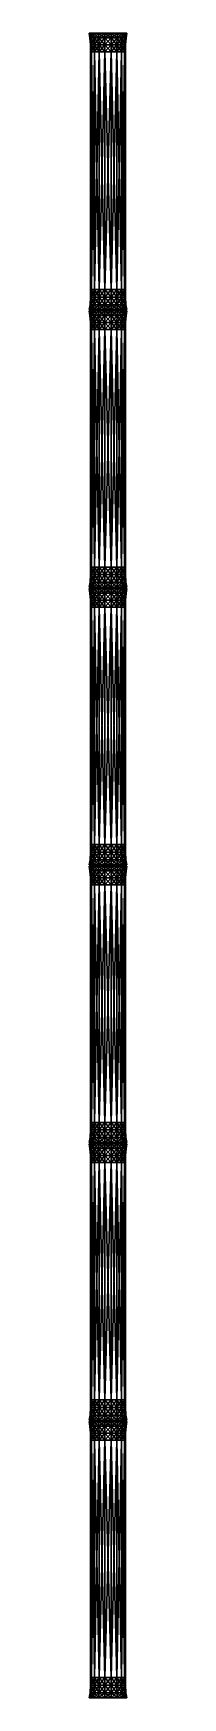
# Model space of a CAD drawing. Header units: inches. Extents: x -1 to 1, y -57 to 57.
import ezdxf

# ---------------------------------------------------------------- set-up
doc = ezdxf.new("R2010")
doc.units = ezdxf.units.IN
doc.header["$MEASUREMENT"] = 0
doc.layers.get('0').update_dxf_attribs({"color": 73, "true_color": 0x8fe157})

msp = doc.modelspace()

# ---------------------------------------------------------------- meshes
at = {"color": 18, "true_color": 0x000000}
mesh = msp.add_polyface(dxfattribs=at)
corners = [(0.23, 57.48, -10.87), (-0.23, 57.48, -10.87), (-0.65, 57.48, -10.71), (-1, 57.48, -10.42), (-1.22, 57.48, -10.03), (-1.3, 57.48, -9.59), (-1.22, 57.48, -9.14), (-1, 57.48, -8.75), (-0.65, 57.48, -8.46), (-0.23, 57.48, -8.31), (0.23, 57.48, -8.31), (1, 57.48, -8.75), (-0.21, 56.67, -8.39), (-0.61, 56.67, -8.53), (-0.61, 56.19, -8.53), (-0.93, 56.67, -8.8), (-0.93, 56.19, -8.8), (-1.14, 56.67, -9.17), (-1.14, 56.19, -9.17), (-1.22, 56.67, -9.59), (-1.22, 56.19, -9.59), (-1.14, 56.67, -10), (-1.14, 56.19, -10), (-0.93, 56.67, -10.37), (-0.93, 56.19, -10.37), (-0.61, 56.67, -10.64), (-0.61, 56.19, -10.64), (-0.21, 56.67, -10.79), (-0.21, 56.19, -10.79), (-0.63, 57.16, -8.5), (-0.22, 57.16, -8.35), (-0.96, 57.16, -8.78), (-1.18, 57.16, -9.16), (-1.25, 57.16, -9.59), (-1.18, 57.16, -10.02), (-0.96, 57.16, -10.39), (-0.63, 57.16, -10.67), (-0.22, 57.16, -10.82), (0.22, 57.16, -10.82), (0.21, 56.67, -10.79)]
mesh.append_faces([[corners[k] for k in face] for face in [(0, 2, 4, 0), (4, 6, 8, 4), (8, 10, 11, 8), (4, 8, 11, 4)]], dxfattribs={"vtx0": -1, "vtx1": -1, "vtx2": -1, "vtx3": -1, "color": 18})
mesh.append_faces([[corners[k] for k in face] for face in [(0, 1, 2, 0), (2, 3, 4, 2), (4, 5, 6, 4), (6, 7, 8, 6), (8, 9, 10, 8), (12, 13, 14, 12), (13, 15, 16, 13), (15, 17, 18, 15), (17, 19, 20, 17), (19, 21, 22, 19), (21, 23, 24, 21), (23, 25, 26, 23), (25, 27, 28, 25), (9, 8, 29, 9), (29, 30, 9, 29), (30, 29, 13, 30), (13, 12, 30, 13), (8, 7, 31, 8), (31, 29, 8, 31), (29, 31, 15, 29), (15, 13, 29, 15), (7, 6, 32, 7), (32, 31, 7, 32), (31, 32, 17, 31), (17, 15, 31, 17), (6, 5, 33, 6), (33, 32, 6, 33), (32, 33, 19, 32), (19, 17, 32, 19), (5, 4, 34, 5), (34, 33, 5, 34), (33, 34, 21, 33), (21, 19, 33, 21), (4, 3, 35, 4), (35, 34, 4, 35), (34, 35, 23, 34), (23, 21, 34, 23), (3, 2, 36, 3), (36, 35, 3, 36), (35, 36, 25, 35), (25, 23, 35, 25), (2, 1, 37, 2), (37, 36, 2, 37), (36, 37, 27, 36), (27, 25, 36, 27), (1, 0, 38, 1), (38, 37, 1, 38), (37, 38, 39, 37), (39, 27, 37, 39)]], dxfattribs={"vtx2": -1, "vtx3": -1, "color": 18})
mesh = msp.add_polyface(dxfattribs=at)
corners = [(1, 57.48, -10.42), (0.65, 57.48, -10.71), (0.23, 57.48, -10.87), (0.23, 57.48, -8.31), (0.65, 57.48, -8.46), (1, 57.48, -8.75), (-1.22, 57.48, -10.03), (1.22, 57.48, -9.14), (1.3, 57.48, -9.59), (1.22, 57.48, -10.03), (1.22, 56.67, -9.59), (1.14, 56.67, -9.17), (1.14, 56.19, -9.17), (0.93, 56.67, -8.8), (0.93, 56.19, -8.8), (0.61, 56.67, -8.53), (0.61, 56.19, -8.53), (0.21, 56.67, -8.39), (0.21, 56.19, -8.39), (-0.21, 56.67, -8.39), (-0.21, 56.19, -8.39), (-0.21, 56.67, -10.79), (0.21, 56.67, -10.79), (0.21, 56.19, -10.79), (0.61, 56.67, -10.64), (0.61, 56.19, -10.64), (0.93, 56.67, -10.37), (0.93, 56.19, -10.37), (1.14, 56.67, -10), (1.14, 56.19, -10), (1.22, 56.19, -9.59), (1.18, 57.16, -9.16), (1.25, 57.16, -9.59), (0.96, 57.16, -8.78), (0.63, 57.16, -8.5), (0.22, 57.16, -8.35), (-0.23, 57.48, -8.31), (-0.22, 57.16, -8.35), (0.63, 57.16, -10.67), (0.22, 57.16, -10.82), (0.96, 57.16, -10.39), (1.18, 57.16, -10.02)]
mesh.append_faces([[corners[k] for k in face] for face in [(2, 6, 5, 2), (2, 5, 8, 2), (0, 2, 8, 0)]], dxfattribs={"vtx0": -1, "vtx1": -1, "vtx2": -1, "vtx3": -1, "color": 18})
mesh.append_faces([[corners[k] for k in face] for face in [(9, 0, 8, 9)]], dxfattribs={"vtx1": -1, "vtx3": -1, "color": 18})
mesh.append_faces([[corners[k] for k in face] for face in [(0, 1, 2, 0), (3, 4, 5, 3), (5, 7, 8, 5), (10, 11, 12, 10), (11, 13, 14, 11), (13, 15, 16, 13), (15, 17, 18, 15), (17, 19, 20, 17), (21, 22, 23, 21), (22, 24, 25, 22), (24, 26, 27, 24), (26, 28, 29, 26), (28, 10, 30, 28), (30, 29, 28, 30), (8, 7, 31, 8), (31, 32, 8, 31), (32, 31, 11, 32), (11, 10, 32, 11), (7, 5, 33, 7), (33, 31, 7, 33), (31, 33, 13, 31), (13, 11, 31, 13), (5, 4, 34, 5), (34, 33, 5, 34), (33, 34, 15, 33), (15, 13, 33, 15), (4, 3, 35, 4), (35, 34, 4, 35), (34, 35, 17, 34), (17, 15, 34, 17), (3, 36, 37, 3), (37, 35, 3, 37), (35, 37, 19, 35), (19, 17, 35, 19), (2, 1, 38, 2), (38, 39, 2, 38), (39, 38, 24, 39), (24, 22, 39, 24), (1, 0, 40, 1), (40, 38, 1, 40), (38, 40, 26, 38), (26, 24, 38, 26), (0, 9, 41, 0), (41, 40, 0, 41), (40, 41, 28, 40), (28, 26, 40, 28), (9, 8, 32, 9), (32, 41, 9, 32), (41, 32, 10, 41), (10, 28, 41, 10)]], dxfattribs={"vtx2": -1, "vtx3": -1, "color": 18})
mesh = msp.add_polyface(dxfattribs=at)
corners = [(1.14, 56.19, -9.17), (1.22, 56.19, -9.59), (1.22, 56.67, -9.59), (0.93, 56.19, -8.8), (1.14, 56.67, -9.17), (0.61, 56.19, -8.53), (0.93, 56.67, -8.8), (0.21, 56.19, -8.39), (0.61, 56.67, -8.53), (-0.21, 56.19, -8.39), (0.21, 56.67, -8.39), (-0.61, 56.19, -8.53), (-0.21, 56.67, -8.39), (-0.93, 56.19, -8.8), (-0.61, 56.67, -8.53), (-1.14, 56.19, -9.17), (-0.93, 56.67, -8.8), (-1.22, 56.19, -9.59), (-1.14, 56.67, -9.17), (-1.14, 56.19, -10), (-1.22, 56.67, -9.59), (-0.93, 56.19, -10.37), (-1.14, 56.67, -10), (-0.61, 56.19, -10.64), (-0.93, 56.67, -10.37), (-0.21, 56.19, -10.79), (-0.61, 56.67, -10.64), (0.21, 56.19, -10.79), (-0.21, 56.67, -10.79), (0.61, 56.19, -10.64), (0.21, 56.67, -10.79), (0.93, 56.19, -10.37), (0.61, 56.67, -10.64), (1.14, 56.19, -10), (0.93, 56.67, -10.37), (1.14, 39.78, -9.17), (1.22, 39.78, -9.59), (0.93, 39.78, -8.8), (0.61, 39.78, -8.53), (0.21, 39.78, -8.39), (-0.21, 39.78, -8.39), (-0.61, 39.78, -8.53), (-0.93, 39.78, -8.8), (-1.14, 39.78, -9.17), (-1.22, 39.78, -9.59), (-1.14, 39.78, -10), (-0.93, 39.78, -10.37), (-0.61, 39.78, -10.64), (-0.21, 39.78, -10.79), (0.21, 39.78, -10.79), (0.61, 39.78, -10.64), (0.93, 39.78, -10.37), (1.14, 39.78, -10)]
mesh.append_faces([[corners[k] for k in face] for face in [(0, 1, 2, 0), (3, 0, 4, 3), (5, 3, 6, 5), (7, 5, 8, 7), (9, 7, 10, 9), (11, 9, 12, 11), (13, 11, 14, 13), (15, 13, 16, 15), (17, 15, 18, 17), (19, 17, 20, 19), (21, 19, 22, 21), (23, 21, 24, 23), (25, 23, 26, 25), (27, 25, 28, 27), (29, 27, 30, 29), (31, 29, 32, 31), (33, 31, 34, 33), (35, 36, 1, 35), (1, 0, 35, 1), (37, 35, 0, 37), (0, 3, 37, 0), (38, 37, 3, 38), (3, 5, 38, 3), (39, 38, 5, 39), (5, 7, 39, 5), (40, 39, 7, 40), (7, 9, 40, 7), (41, 40, 9, 41), (9, 11, 41, 9), (42, 41, 11, 42), (11, 13, 42, 11), (43, 42, 13, 43), (13, 15, 43, 13), (44, 43, 15, 44), (15, 17, 44, 15), (45, 44, 17, 45), (17, 19, 45, 17), (46, 45, 19, 46), (19, 21, 46, 19), (47, 46, 21, 47), (21, 23, 47, 21), (48, 47, 23, 48), (23, 25, 48, 23), (49, 48, 25, 49), (25, 27, 49, 25), (50, 49, 27, 50), (27, 29, 50, 27), (51, 50, 29, 51), (29, 31, 51, 29), (52, 51, 31, 52), (31, 33, 52, 31), (36, 52, 33, 36), (33, 1, 36, 33)]], dxfattribs={"vtx2": -1, "vtx3": -1, "color": 18})
mesh = msp.add_polyface(dxfattribs=at)
corners = [(0.23, 38.3, -10.87), (-0.23, 38.3, -10.87), (-0.65, 38.3, -10.71), (-1, 38.3, -10.42), (-1.22, 38.3, -10.03), (-1.3, 38.3, -9.59), (-1.22, 38.3, -9.14), (-1, 38.3, -8.75), (-0.65, 38.3, -8.46), (-0.23, 38.3, -8.31), (0.23, 38.3, -8.31), (1, 38.3, -8.75), (-0.63, 37.98, -8.5), (-0.96, 37.98, -8.78), (-1.18, 37.98, -9.16), (-1.25, 37.98, -9.59), (-1.18, 37.98, -10.02), (-0.96, 37.98, -10.39), (-0.63, 37.98, -10.67), (-0.22, 37.98, -10.82), (0.22, 37.98, -10.82), (-0.23, 38.39, -8.31), (-0.65, 38.39, -8.46), (-1, 38.39, -8.75), (-1.22, 38.39, -9.14), (-1.3, 38.39, -9.59), (-1.22, 38.39, -10.03), (-1, 38.39, -10.42), (-0.65, 38.39, -10.71), (-0.23, 38.39, -10.87), (0.65, 38.39, -10.71), (0.23, 38.39, -8.31), (0.22, 38.73, -8.36), (-0.22, 38.73, -8.36), (0.21, 39.26, -8.39), (-0.62, 38.73, -8.51), (-0.21, 39.26, -8.39), (-0.95, 38.73, -8.79), (-0.61, 39.26, -8.53), (-1.17, 38.73, -9.16), (-0.93, 39.26, -8.8), (-1.24, 38.73, -9.59), (-1.14, 39.26, -9.17), (-1.17, 38.73, -10.01), (-1.22, 39.26, -9.59), (-0.95, 38.73, -10.38), (-1.14, 39.26, -10), (-0.62, 38.73, -10.66), (-0.93, 39.26, -10.37), (-0.22, 38.73, -10.81), (-0.61, 39.26, -10.64), (0.22, 38.73, -10.81), (-0.21, 39.26, -10.79)]
mesh.append_faces([[corners[k] for k in face] for face in [(0, 2, 4, 0), (4, 6, 8, 4), (8, 10, 11, 8), (4, 8, 11, 4), (23, 25, 27, 23), (27, 29, 30, 27), (23, 27, 30, 23)]], dxfattribs={"vtx0": -1, "vtx1": -1, "vtx2": -1, "vtx3": -1, "color": 18})
mesh.append_faces([[corners[k] for k in face] for face in [(0, 1, 2, 0), (2, 3, 4, 2), (4, 5, 6, 4), (6, 7, 8, 6), (8, 9, 10, 8), (9, 8, 12, 9), (8, 7, 13, 8), (7, 6, 14, 7), (6, 5, 15, 6), (5, 4, 16, 5), (4, 3, 17, 4), (3, 2, 18, 3), (2, 1, 19, 2), (1, 0, 20, 1), (21, 22, 23, 21), (23, 24, 25, 23), (25, 26, 27, 25), (27, 28, 29, 27), (21, 31, 32, 21), (32, 33, 21, 32), (33, 32, 34, 33), (22, 21, 33, 22), (33, 35, 22, 33), (35, 33, 36, 35), (23, 22, 35, 23), (35, 37, 23, 35), (37, 35, 38, 37), (24, 23, 37, 24), (37, 39, 24, 37), (39, 37, 40, 39), (25, 24, 39, 25), (39, 41, 25, 39), (41, 39, 42, 41), (26, 25, 41, 26), (41, 43, 26, 41), (43, 41, 44, 43), (27, 26, 43, 27), (43, 45, 27, 43), (45, 43, 46, 45), (28, 27, 45, 28), (45, 47, 28, 45), (47, 45, 48, 47), (29, 28, 47, 29), (47, 49, 29, 47), (49, 47, 50, 49), (51, 49, 52, 51)]], dxfattribs={"vtx2": -1, "vtx3": -1, "color": 18})
mesh = msp.add_polyface(dxfattribs=at)
corners = [(1.14, 39.26, -9.17), (1.22, 39.26, -9.59), (1.22, 39.78, -9.59), (1.14, 39.78, -9.17), (0.93, 39.26, -8.8), (0.93, 39.78, -8.8), (0.61, 39.26, -8.53), (0.61, 39.78, -8.53), (0.21, 39.26, -8.39), (0.21, 39.78, -8.39), (-0.21, 39.26, -8.39), (-0.21, 39.78, -8.39), (-0.61, 39.26, -8.53), (-0.61, 39.78, -8.53), (-0.93, 39.26, -8.8), (-0.93, 39.78, -8.8), (-1.14, 39.26, -9.17), (-1.14, 39.78, -9.17), (-1.22, 39.26, -9.59), (-1.22, 39.78, -9.59), (-1.14, 39.26, -10), (-1.14, 39.78, -10), (-0.93, 39.26, -10.37), (-0.93, 39.78, -10.37), (-0.61, 39.26, -10.64), (-0.61, 39.78, -10.64), (-0.21, 39.26, -10.79), (-0.21, 39.78, -10.79), (0.21, 39.26, -10.79), (0.21, 39.78, -10.79), (0.61, 39.26, -10.64), (0.61, 39.78, -10.64), (0.93, 39.26, -10.37), (0.93, 39.78, -10.37), (1.14, 39.26, -10), (1.14, 39.78, -10), (0.95, 38.73, -8.79), (0.62, 38.73, -8.51), (0.22, 38.73, -8.36), (-0.22, 38.73, -8.36), (-0.62, 38.73, -8.51), (-0.95, 38.73, -8.79), (-1.17, 38.73, -9.16), (-1.24, 38.73, -9.59), (-1.17, 38.73, -10.01), (-0.95, 38.73, -10.38), (-0.62, 38.73, -10.66), (-0.22, 38.73, -10.81), (0.22, 38.73, -10.81), (0.62, 38.73, -10.66), (0.95, 38.73, -10.38), (1.17, 38.73, -10.01), (1.24, 38.73, -9.59)]
mesh.append_faces([[corners[k] for k in face] for face in [(0, 1, 2, 0), (2, 3, 0, 2), (4, 0, 3, 4), (3, 5, 4, 3), (6, 4, 5, 6), (5, 7, 6, 5), (8, 6, 7, 8), (7, 9, 8, 7), (10, 8, 9, 10), (9, 11, 10, 9), (12, 10, 11, 12), (11, 13, 12, 11), (14, 12, 13, 14), (13, 15, 14, 13), (16, 14, 15, 16), (15, 17, 16, 15), (18, 16, 17, 18), (17, 19, 18, 17), (20, 18, 19, 20), (19, 21, 20, 19), (22, 20, 21, 22), (21, 23, 22, 21), (24, 22, 23, 24), (23, 25, 24, 23), (26, 24, 25, 26), (25, 27, 26, 25), (28, 26, 27, 28), (27, 29, 28, 27), (30, 28, 29, 30), (29, 31, 30, 29), (32, 30, 31, 32), (31, 33, 32, 31), (34, 32, 33, 34), (33, 35, 34, 33), (1, 34, 35, 1), (35, 2, 1, 35), (0, 4, 36, 0), (4, 6, 37, 4), (6, 8, 38, 6), (8, 10, 39, 8), (10, 12, 40, 10), (12, 14, 41, 12), (14, 16, 42, 14), (16, 18, 43, 16), (18, 20, 44, 18), (20, 22, 45, 20), (22, 24, 46, 22), (24, 26, 47, 24), (26, 28, 48, 26), (28, 30, 49, 28), (30, 32, 50, 30), (32, 34, 51, 32), (34, 1, 52, 34)]], dxfattribs={"vtx2": -1, "vtx3": -1, "color": 18})
mesh = msp.add_polyface(dxfattribs=at)
corners = [(1, 38.3, -10.42), (0.65, 38.3, -10.71), (0.23, 38.3, -10.87), (0.23, 38.3, -8.31), (0.65, 38.3, -8.46), (1, 38.3, -8.75), (-1.22, 38.3, -10.03), (1.22, 38.3, -9.14), (1.3, 38.3, -9.59), (1.22, 38.3, -10.03), (1.18, 37.98, -9.16), (0.96, 37.98, -8.78), (0.63, 37.98, -8.5), (0.22, 37.98, -8.35), (-0.23, 38.3, -8.31), (-0.22, 37.98, -8.35), (0.63, 37.98, -10.67), (0.96, 37.98, -10.39), (1.18, 37.98, -10.02), (1.25, 37.98, -9.59), (1.22, 38.39, -9.14), (1, 38.39, -8.75), (0.65, 38.39, -8.46), (0.23, 38.39, -8.31), (-0.23, 38.39, -8.31), (-1, 38.39, -8.75), (-0.23, 38.39, -10.87), (0.23, 38.39, -10.87), (0.65, 38.39, -10.71), (1, 38.39, -10.42), (1.22, 38.39, -10.03), (1.3, 38.39, -9.59), (1.24, 38.73, -9.59), (1.17, 38.73, -9.16), (1.22, 39.26, -9.59), (1.14, 39.26, -9.17), (0.95, 38.73, -8.79), (0.62, 38.73, -8.51), (0.93, 39.26, -8.8), (0.22, 38.73, -8.36), (0.61, 39.26, -8.53), (-0.22, 38.73, -10.81), (0.22, 38.73, -10.81), (0.62, 38.73, -10.66), (0.21, 39.26, -10.79), (0.95, 38.73, -10.38), (0.61, 39.26, -10.64), (1.17, 38.73, -10.01), (0.93, 39.26, -10.37), (1.14, 39.26, -10)]
mesh.append_faces([[corners[k] for k in face] for face in [(2, 6, 5, 2), (2, 5, 8, 2), (0, 2, 8, 0), (22, 24, 25, 22), (22, 25, 28, 22), (22, 28, 30, 22), (20, 22, 30, 20)]], dxfattribs={"vtx0": -1, "vtx1": -1, "vtx2": -1, "vtx3": -1, "color": 18})
mesh.append_faces([[corners[k] for k in face] for face in [(9, 0, 8, 9), (31, 20, 30, 31)]], dxfattribs={"vtx1": -1, "vtx3": -1, "color": 18})
mesh.append_faces([[corners[k] for k in face] for face in [(0, 1, 2, 0), (3, 4, 5, 3), (5, 7, 8, 5), (8, 7, 10, 8), (7, 5, 11, 7), (5, 4, 12, 5), (4, 3, 13, 4), (3, 14, 15, 3), (2, 1, 16, 2), (1, 0, 17, 1), (0, 9, 18, 0), (18, 17, 0, 18), (9, 8, 19, 9), (19, 18, 9, 19), (20, 21, 22, 20), (22, 23, 24, 22), (26, 27, 28, 26), (28, 29, 30, 28), (20, 31, 32, 20), (32, 33, 20, 32), (33, 32, 34, 33), (34, 35, 33, 34), (21, 20, 33, 21), (33, 36, 21, 33), (36, 33, 35, 36), (22, 21, 36, 22), (36, 37, 22, 36), (37, 36, 38, 37), (23, 22, 37, 23), (37, 39, 23, 37), (39, 37, 40, 39), (27, 26, 41, 27), (41, 42, 27, 41), (28, 27, 42, 28), (42, 43, 28, 42), (43, 42, 44, 43), (29, 28, 43, 29), (43, 45, 29, 43), (45, 43, 46, 45), (30, 29, 45, 30), (45, 47, 30, 45), (47, 45, 48, 47), (31, 30, 47, 31), (47, 32, 31, 47), (32, 47, 49, 32)]], dxfattribs={"vtx2": -1, "vtx3": -1, "color": 18})
mesh = msp.add_polyface(dxfattribs=at)
corners = [(1.14, 37.5, -10), (1.22, 37.5, -9.59), (1.22, 37.01, -9.59), (1.18, 37.98, -9.16), (1.25, 37.98, -9.59), (1.3, 38.3, -9.59), (1.14, 37.5, -9.17), (0.96, 37.98, -8.78), (1.22, 38.3, -9.14), (0.93, 37.5, -8.8), (0.63, 37.98, -8.5), (1, 38.3, -8.75), (0.61, 37.5, -8.53), (0.22, 37.98, -8.35), (0.65, 38.3, -8.46), (0.21, 37.5, -8.39), (-0.22, 37.98, -8.35), (0.23, 38.3, -8.31), (-0.21, 37.5, -8.39), (-0.63, 37.98, -8.5), (-0.23, 38.3, -8.31), (-0.61, 37.5, -8.53), (-0.96, 37.98, -8.78), (-0.65, 38.3, -8.46), (-0.93, 37.5, -8.8), (-1.18, 37.98, -9.16), (-1, 38.3, -8.75), (-1.14, 37.5, -9.17), (-1.25, 37.98, -9.59), (-1.22, 38.3, -9.14), (-1.22, 37.5, -9.59), (-1.18, 37.98, -10.02), (-1.3, 38.3, -9.59), (-1.14, 37.5, -10), (-0.96, 37.98, -10.39), (-1.22, 38.3, -10.03), (-0.93, 37.5, -10.37), (-0.63, 37.98, -10.67), (-1, 38.3, -10.42), (-0.61, 37.5, -10.64), (-0.22, 37.98, -10.82), (-0.65, 38.3, -10.71), (-0.21, 37.5, -10.79), (0.22, 37.98, -10.82), (-0.23, 38.3, -10.87), (0.21, 37.5, -10.79), (0.63, 37.98, -10.67), (0.23, 38.3, -10.87), (0.61, 37.5, -10.64), (0.96, 37.98, -10.39), (0.65, 38.3, -10.71), (0.93, 37.5, -10.37), (1.18, 37.98, -10.02)]
mesh.append_faces([[corners[k] for k in face] for face in [(0, 1, 2, 0), (3, 4, 5, 3), (4, 3, 6, 4), (6, 1, 4, 6), (7, 3, 8, 7), (3, 7, 9, 3), (9, 6, 3, 9), (10, 7, 11, 10), (7, 10, 12, 7), (12, 9, 7, 12), (13, 10, 14, 13), (10, 13, 15, 10), (15, 12, 10, 15), (16, 13, 17, 16), (13, 16, 18, 13), (18, 15, 13, 18), (19, 16, 20, 19), (16, 19, 21, 16), (21, 18, 16, 21), (22, 19, 23, 22), (19, 22, 24, 19), (24, 21, 19, 24), (25, 22, 26, 25), (22, 25, 27, 22), (27, 24, 22, 27), (28, 25, 29, 28), (25, 28, 30, 25), (30, 27, 25, 30), (31, 28, 32, 31), (28, 31, 33, 28), (33, 30, 28, 33), (34, 31, 35, 34), (31, 34, 36, 31), (36, 33, 31, 36), (37, 34, 38, 37), (34, 37, 39, 34), (39, 36, 34, 39), (40, 37, 41, 40), (37, 40, 42, 37), (42, 39, 37, 42), (43, 40, 44, 43), (40, 43, 45, 40), (45, 42, 40, 45), (46, 43, 47, 46), (43, 46, 48, 43), (48, 45, 43, 48), (49, 46, 50, 49), (46, 49, 51, 46), (51, 48, 46, 51), (49, 52, 0, 49), (0, 51, 49, 0), (52, 4, 1, 52), (1, 0, 52, 1)]], dxfattribs={"vtx2": -1, "vtx3": -1, "color": 18})
mesh = msp.add_polyface(dxfattribs=at)
corners = [(1.22, 37.5, -9.59), (1.14, 37.5, -9.17), (1.14, 37.01, -9.17), (1.22, 37.01, -9.59), (0.93, 37.5, -8.8), (0.93, 37.01, -8.8), (0.61, 37.5, -8.53), (0.61, 37.01, -8.53), (0.21, 37.5, -8.39), (0.21, 37.01, -8.39), (-0.21, 37.5, -8.39), (-0.21, 37.01, -8.39), (-0.61, 37.5, -8.53), (-0.61, 37.01, -8.53), (-0.93, 37.5, -8.8), (-0.93, 37.01, -8.8), (-1.14, 37.5, -9.17), (-1.14, 37.01, -9.17), (-1.22, 37.5, -9.59), (-1.22, 37.01, -9.59), (-1.14, 37.5, -10), (-1.14, 37.01, -10), (-0.93, 37.5, -10.37), (-0.93, 37.01, -10.37), (-0.61, 37.5, -10.64), (-0.61, 37.01, -10.64), (-0.21, 37.5, -10.79), (-0.21, 37.01, -10.79), (0.21, 37.5, -10.79), (0.21, 37.01, -10.79), (0.61, 37.5, -10.64), (0.61, 37.01, -10.64), (0.93, 37.5, -10.37), (0.93, 37.01, -10.37), (1.14, 37.5, -10), (1.14, 37.01, -10), (1.14, 20.61, -9.17), (0.93, 20.61, -8.8), (0.61, 20.61, -8.53), (0.21, 20.61, -8.39), (-0.21, 20.61, -8.39), (-0.61, 20.61, -8.53), (-0.93, 20.61, -8.8), (-1.14, 20.61, -9.17), (-1.22, 20.61, -9.59), (-1.14, 20.61, -10), (-0.93, 20.61, -10.37), (-0.61, 20.61, -10.64), (-0.21, 20.61, -10.79), (0.21, 20.61, -10.79), (0.61, 20.61, -10.64), (0.93, 20.61, -10.37), (1.14, 20.61, -10), (1.22, 20.61, -9.59)]
mesh.append_faces([[corners[k] for k in face] for face in [(0, 1, 2, 0), (2, 3, 0, 2), (1, 4, 5, 1), (5, 2, 1, 5), (4, 6, 7, 4), (7, 5, 4, 7), (6, 8, 9, 6), (9, 7, 6, 9), (8, 10, 11, 8), (11, 9, 8, 11), (10, 12, 13, 10), (13, 11, 10, 13), (12, 14, 15, 12), (15, 13, 12, 15), (14, 16, 17, 14), (17, 15, 14, 17), (16, 18, 19, 16), (19, 17, 16, 19), (18, 20, 21, 18), (21, 19, 18, 21), (20, 22, 23, 20), (23, 21, 20, 23), (22, 24, 25, 22), (25, 23, 22, 25), (24, 26, 27, 24), (27, 25, 24, 27), (26, 28, 29, 26), (29, 27, 26, 29), (28, 30, 31, 28), (31, 29, 28, 31), (30, 32, 33, 30), (33, 31, 30, 33), (32, 34, 35, 32), (35, 33, 32, 35), (3, 35, 34, 3), (3, 2, 36, 3), (2, 5, 37, 2), (5, 7, 38, 5), (7, 9, 39, 7), (9, 11, 40, 9), (11, 13, 41, 11), (13, 15, 42, 13), (15, 17, 43, 15), (17, 19, 44, 17), (19, 21, 45, 19), (21, 23, 46, 21), (23, 25, 47, 23), (25, 27, 48, 25), (27, 29, 49, 27), (29, 31, 50, 29), (31, 33, 51, 31), (33, 35, 52, 33), (35, 3, 53, 35)]], dxfattribs={"vtx2": -1, "vtx3": -1, "color": 18})
mesh = msp.add_polyface(dxfattribs=at)
corners = [(1.14, 20.09, -9.17), (1.22, 20.09, -9.59), (1.22, 20.61, -9.59), (1.14, 20.61, -9.17), (0.93, 20.09, -8.8), (0.93, 20.61, -8.8), (0.61, 20.09, -8.53), (0.61, 20.61, -8.53), (0.21, 20.09, -8.39), (0.21, 20.61, -8.39), (-0.21, 20.09, -8.39), (-0.21, 20.61, -8.39), (-0.61, 20.09, -8.53), (-0.61, 20.61, -8.53), (-0.93, 20.09, -8.8), (-0.93, 20.61, -8.8), (-1.14, 20.09, -9.17), (-1.14, 20.61, -9.17), (-1.22, 20.09, -9.59), (-1.22, 20.61, -9.59), (-1.14, 20.09, -10), (-1.14, 20.61, -10), (-0.93, 20.09, -10.37), (-0.93, 20.61, -10.37), (-0.61, 20.09, -10.64), (-0.61, 20.61, -10.64), (-0.21, 20.09, -10.79), (-0.21, 20.61, -10.79), (0.21, 20.09, -10.79), (0.21, 20.61, -10.79), (0.61, 20.09, -10.64), (0.61, 20.61, -10.64), (0.93, 20.09, -10.37), (0.93, 20.61, -10.37), (1.14, 20.09, -10), (1.14, 20.61, -10), (1.22, 37.01, -9.59), (1.14, 37.01, -9.17), (0.93, 37.01, -8.8), (0.61, 37.01, -8.53), (0.21, 37.01, -8.39), (-0.21, 37.01, -8.39), (-0.61, 37.01, -8.53), (-0.93, 37.01, -8.8), (-1.14, 37.01, -9.17), (-1.22, 37.01, -9.59), (-1.14, 37.01, -10), (-0.93, 37.01, -10.37), (-0.61, 37.01, -10.64), (-0.21, 37.01, -10.79), (0.21, 37.01, -10.79), (0.61, 37.01, -10.64), (0.93, 37.01, -10.37), (1.14, 37.01, -10)]
mesh.append_faces([[corners[k] for k in face] for face in [(0, 1, 2, 0), (2, 3, 0, 2), (4, 0, 3, 4), (3, 5, 4, 3), (6, 4, 5, 6), (5, 7, 6, 5), (8, 6, 7, 8), (7, 9, 8, 7), (10, 8, 9, 10), (9, 11, 10, 9), (12, 10, 11, 12), (11, 13, 12, 11), (14, 12, 13, 14), (13, 15, 14, 13), (16, 14, 15, 16), (15, 17, 16, 15), (18, 16, 17, 18), (17, 19, 18, 17), (20, 18, 19, 20), (19, 21, 20, 19), (22, 20, 21, 22), (21, 23, 22, 21), (24, 22, 23, 24), (23, 25, 24, 23), (26, 24, 25, 26), (25, 27, 26, 25), (28, 26, 27, 28), (27, 29, 28, 27), (30, 28, 29, 30), (29, 31, 30, 29), (32, 30, 31, 32), (31, 33, 32, 31), (34, 32, 33, 34), (33, 35, 34, 33), (1, 34, 35, 1), (35, 2, 1, 35), (3, 2, 36, 3), (5, 3, 37, 5), (7, 5, 38, 7), (9, 7, 39, 9), (11, 9, 40, 11), (13, 11, 41, 13), (15, 13, 42, 15), (17, 15, 43, 17), (19, 17, 44, 19), (21, 19, 45, 21), (23, 21, 46, 23), (25, 23, 47, 25), (27, 25, 48, 27), (29, 27, 49, 29), (31, 29, 50, 31), (33, 31, 51, 33), (35, 33, 52, 35), (2, 35, 53, 2)]], dxfattribs={"vtx2": -1, "vtx3": -1, "color": 18})
mesh = msp.add_polyface(dxfattribs=at)
corners = [(1.17, 19.56, -9.16), (1.24, 19.56, -9.59), (1.22, 20.09, -9.59), (1.14, 20.09, -9.17), (0.95, 19.56, -8.79), (1, 19.22, -8.75), (0.93, 20.09, -8.8), (0.62, 19.56, -8.51), (0.65, 19.22, -8.46), (0.61, 20.09, -8.53), (0.22, 19.56, -8.36), (0.23, 19.22, -8.31), (0.21, 20.09, -8.39), (-0.22, 19.56, -8.36), (-0.23, 19.22, -8.31), (-0.21, 20.09, -8.39), (-0.62, 19.56, -8.51), (-0.65, 19.22, -8.46), (-0.61, 20.09, -8.53), (-0.95, 19.56, -8.79), (-1, 19.22, -8.75), (-0.93, 20.09, -8.8), (-1.17, 19.56, -9.16), (-1.22, 19.22, -9.14), (-1.14, 20.09, -9.17), (-1.24, 19.56, -9.59), (-1.3, 19.22, -9.59), (-1.22, 20.09, -9.59), (-1.17, 19.56, -10.01), (-1.22, 19.22, -10.03), (-1.14, 20.09, -10), (-0.95, 19.56, -10.38), (-1, 19.22, -10.42), (-0.93, 20.09, -10.37), (-0.62, 19.56, -10.66), (-0.65, 19.22, -10.71), (-0.61, 20.09, -10.64), (-0.22, 19.56, -10.81), (-0.23, 19.22, -10.87), (-0.21, 20.09, -10.79), (0.22, 19.56, -10.81), (0.23, 19.22, -10.87), (0.21, 20.09, -10.79), (0.62, 19.56, -10.66), (0.65, 19.22, -10.71), (0.61, 20.09, -10.64), (0.95, 19.56, -10.38), (1, 19.22, -10.42), (0.93, 20.09, -10.37), (1.17, 19.56, -10.01), (1.22, 19.22, -10.03), (1.14, 20.09, -10), (1.3, 19.22, -9.59)]
mesh.append_faces([[corners[k] for k in face] for face in [(0, 1, 2, 0), (2, 3, 0, 2), (0, 4, 5, 0), (4, 0, 3, 4), (3, 6, 4, 3), (4, 7, 8, 4), (7, 4, 6, 7), (6, 9, 7, 6), (7, 10, 11, 7), (10, 7, 9, 10), (9, 12, 10, 9), (10, 13, 14, 10), (13, 10, 12, 13), (12, 15, 13, 12), (13, 16, 17, 13), (16, 13, 15, 16), (15, 18, 16, 15), (16, 19, 20, 16), (19, 16, 18, 19), (18, 21, 19, 18), (19, 22, 23, 19), (22, 19, 21, 22), (21, 24, 22, 21), (22, 25, 26, 22), (25, 22, 24, 25), (24, 27, 25, 24), (25, 28, 29, 25), (28, 25, 27, 28), (27, 30, 28, 27), (28, 31, 32, 28), (31, 28, 30, 31), (30, 33, 31, 30), (31, 34, 35, 31), (34, 31, 33, 34), (33, 36, 34, 33), (34, 37, 38, 34), (37, 34, 36, 37), (36, 39, 37, 36), (37, 40, 41, 37), (40, 37, 39, 40), (39, 42, 40, 39), (40, 43, 44, 40), (43, 40, 42, 43), (42, 45, 43, 42), (43, 46, 47, 43), (46, 43, 45, 46), (45, 48, 46, 45), (46, 49, 50, 46), (49, 46, 48, 49), (48, 51, 49, 48), (49, 1, 52, 49), (1, 49, 51, 1), (51, 2, 1, 51)]], dxfattribs={"vtx2": -1, "vtx3": -1, "color": 18})
mesh = msp.add_polyface(dxfattribs=at)
corners = [(0.23, 19.13, -10.87), (-0.23, 19.13, -10.87), (-0.65, 19.13, -10.71), (-1, 19.13, -10.42), (-1.22, 19.13, -10.03), (-1.3, 19.13, -9.59), (-1.22, 19.13, -9.14), (-1, 19.13, -8.75), (-0.65, 19.13, -8.46), (-0.23, 19.13, -8.31), (0.23, 19.13, -8.31), (1, 19.13, -8.75), (0.22, 18.81, -8.35), (-0.22, 18.81, -8.35), (-0.21, 18.32, -8.39), (-0.63, 18.81, -8.5), (-0.61, 18.32, -8.53), (-0.96, 18.81, -8.78), (-0.93, 18.32, -8.8), (-1.18, 18.81, -9.16), (-1.14, 18.32, -9.17), (-1.25, 18.81, -9.59), (-1.22, 18.32, -9.59), (-1.18, 18.81, -10.02), (-1.14, 18.32, -10), (-0.96, 18.81, -10.39), (-0.93, 18.32, -10.37), (-0.63, 18.81, -10.67), (-0.61, 18.32, -10.64), (-0.22, 18.81, -10.82), (-0.21, 18.32, -10.79), (0.22, 18.81, -10.82), (0.21, 18.32, -10.79), (-0.23, 19.22, -8.31), (-0.65, 19.22, -8.46), (-1, 19.22, -8.75), (-1.22, 19.22, -9.14), (-1.3, 19.22, -9.59), (-1.22, 19.22, -10.03), (-1, 19.22, -10.42), (-0.65, 19.22, -10.71), (-0.23, 19.22, -10.87), (0.65, 19.22, -10.71), (0.23, 19.22, -8.31), (0.22, 19.56, -8.36), (-0.22, 19.56, -8.36), (-0.62, 19.56, -8.51), (-0.95, 19.56, -8.79), (-1.17, 19.56, -9.16), (-1.24, 19.56, -9.59), (-1.17, 19.56, -10.01), (-0.95, 19.56, -10.38), (-0.62, 19.56, -10.66)]
mesh.append_faces([[corners[k] for k in face] for face in [(0, 2, 4, 0), (4, 6, 8, 4), (8, 10, 11, 8), (4, 8, 11, 4), (35, 37, 39, 35), (39, 41, 42, 39), (35, 39, 42, 35)]], dxfattribs={"vtx0": -1, "vtx1": -1, "vtx2": -1, "vtx3": -1, "color": 18})
mesh.append_faces([[corners[k] for k in face] for face in [(0, 1, 2, 0), (2, 3, 4, 2), (4, 5, 6, 4), (6, 7, 8, 6), (8, 9, 10, 8), (12, 13, 14, 12), (9, 8, 15, 9), (15, 13, 9, 15), (13, 15, 16, 13), (8, 7, 17, 8), (17, 15, 8, 17), (15, 17, 18, 15), (7, 6, 19, 7), (19, 17, 7, 19), (17, 19, 20, 17), (6, 5, 21, 6), (21, 19, 6, 21), (19, 21, 22, 19), (5, 4, 23, 5), (23, 21, 5, 23), (21, 23, 24, 21), (4, 3, 25, 4), (25, 23, 4, 25), (23, 25, 26, 23), (3, 2, 27, 3), (27, 25, 3, 27), (25, 27, 28, 25), (2, 1, 29, 2), (29, 27, 2, 29), (27, 29, 30, 27), (1, 0, 31, 1), (31, 29, 1, 31), (29, 31, 32, 29), (33, 34, 35, 33), (35, 36, 37, 35), (37, 38, 39, 37), (39, 40, 41, 39), (33, 43, 44, 33), (34, 33, 45, 34), (35, 34, 46, 35), (36, 35, 47, 36), (37, 36, 48, 37), (38, 37, 49, 38), (39, 38, 50, 39), (40, 39, 51, 40), (41, 40, 52, 41)]], dxfattribs={"vtx2": -1, "vtx3": -1, "color": 18})
mesh = msp.add_polyface(dxfattribs=at)
corners = [(1, 19.13, -10.42), (0.65, 19.13, -10.71), (0.23, 19.13, -10.87), (0.23, 19.13, -8.31), (0.65, 19.13, -8.46), (1, 19.13, -8.75), (-1.22, 19.13, -10.03), (1.22, 19.13, -9.14), (1.3, 19.13, -9.59), (1.22, 19.13, -10.03), (1.18, 18.81, -9.16), (1.25, 18.81, -9.59), (1.14, 18.32, -9.17), (0.96, 18.81, -8.78), (0.93, 18.32, -8.8), (0.63, 18.81, -8.5), (0.61, 18.32, -8.53), (0.22, 18.81, -8.35), (0.21, 18.32, -8.39), (-0.23, 19.13, -8.31), (-0.22, 18.81, -8.35), (0.63, 18.81, -10.67), (0.22, 18.81, -10.82), (0.61, 18.32, -10.64), (0.96, 18.81, -10.39), (0.93, 18.32, -10.37), (1.18, 18.81, -10.02), (1.14, 18.32, -10), (1.22, 18.32, -9.59), (1.22, 19.22, -9.14), (1, 19.22, -8.75), (0.65, 19.22, -8.46), (0.23, 19.22, -8.31), (-0.23, 19.22, -8.31), (-1, 19.22, -8.75), (-0.23, 19.22, -10.87), (0.23, 19.22, -10.87), (0.65, 19.22, -10.71), (1, 19.22, -10.42), (1.22, 19.22, -10.03), (1.3, 19.22, -9.59), (1.24, 19.56, -9.59), (1.17, 19.56, -9.16), (0.95, 19.56, -8.79), (0.62, 19.56, -8.51), (-0.22, 19.56, -10.81), (0.22, 19.56, -10.81), (0.62, 19.56, -10.66), (0.95, 19.56, -10.38), (1.17, 19.56, -10.01)]
mesh.append_faces([[corners[k] for k in face] for face in [(2, 6, 5, 2), (2, 5, 8, 2), (0, 2, 8, 0), (31, 33, 34, 31), (31, 34, 37, 31), (31, 37, 39, 31), (29, 31, 39, 29)]], dxfattribs={"vtx0": -1, "vtx1": -1, "vtx2": -1, "vtx3": -1, "color": 18})
mesh.append_faces([[corners[k] for k in face] for face in [(9, 0, 8, 9), (40, 29, 39, 40)]], dxfattribs={"vtx1": -1, "vtx3": -1, "color": 18})
mesh.append_faces([[corners[k] for k in face] for face in [(0, 1, 2, 0), (3, 4, 5, 3), (5, 7, 8, 5), (8, 7, 10, 8), (10, 11, 8, 10), (11, 10, 12, 11), (7, 5, 13, 7), (13, 10, 7, 13), (10, 13, 14, 10), (5, 4, 15, 5), (15, 13, 5, 15), (13, 15, 16, 13), (4, 3, 17, 4), (17, 15, 4, 17), (15, 17, 18, 15), (3, 19, 20, 3), (20, 17, 3, 20), (2, 1, 21, 2), (21, 22, 2, 21), (22, 21, 23, 22), (1, 0, 24, 1), (24, 21, 1, 24), (21, 24, 25, 21), (0, 9, 26, 0), (26, 24, 0, 26), (24, 26, 27, 24), (9, 8, 11, 9), (11, 26, 9, 11), (26, 11, 28, 26), (28, 27, 26, 28), (29, 30, 31, 29), (31, 32, 33, 31), (35, 36, 37, 35), (37, 38, 39, 37), (29, 40, 41, 29), (41, 42, 29, 41), (30, 29, 42, 30), (31, 30, 43, 31), (32, 31, 44, 32), (36, 35, 45, 36), (37, 36, 46, 37), (38, 37, 47, 38), (39, 38, 48, 39), (40, 39, 49, 40)]], dxfattribs={"vtx2": -1, "vtx3": -1, "color": 18})
mesh = msp.add_polyface(dxfattribs=at)
corners = [(1.22, 18.32, -9.59), (1.14, 18.32, -9.17), (1.14, 17.84, -9.17), (1.22, 17.84, -9.59), (0.93, 18.32, -8.8), (0.93, 17.84, -8.8), (0.61, 18.32, -8.53), (0.61, 17.84, -8.53), (0.21, 18.32, -8.39), (0.21, 17.84, -8.39), (-0.21, 18.32, -8.39), (-0.21, 17.84, -8.39), (-0.61, 18.32, -8.53), (-0.61, 17.84, -8.53), (-0.93, 18.32, -8.8), (-0.93, 17.84, -8.8), (-1.14, 18.32, -9.17), (-1.14, 17.84, -9.17), (-1.22, 18.32, -9.59), (-1.22, 17.84, -9.59), (-1.14, 18.32, -10), (-1.14, 17.84, -10), (-0.93, 18.32, -10.37), (-0.93, 17.84, -10.37), (-0.61, 18.32, -10.64), (-0.61, 17.84, -10.64), (-0.21, 18.32, -10.79), (-0.21, 17.84, -10.79), (0.21, 18.32, -10.79), (0.21, 17.84, -10.79), (0.61, 18.32, -10.64), (0.61, 17.84, -10.64), (0.93, 18.32, -10.37), (0.93, 17.84, -10.37), (1.14, 18.32, -10), (1.14, 17.84, -10), (1.25, 18.81, -9.59), (1.18, 18.81, -9.16), (0.96, 18.81, -8.78), (0.63, 18.81, -8.5), (0.22, 18.81, -8.35), (-0.22, 18.81, -8.35), (-0.63, 18.81, -8.5), (-0.96, 18.81, -8.78), (-1.18, 18.81, -9.16), (-1.25, 18.81, -9.59), (-1.18, 18.81, -10.02), (-0.96, 18.81, -10.39), (-0.63, 18.81, -10.67), (-0.22, 18.81, -10.82), (0.22, 18.81, -10.82), (0.63, 18.81, -10.67), (0.96, 18.81, -10.39), (1.22, 1.44, -9.59)]
mesh.append_faces([[corners[k] for k in face] for face in [(0, 1, 2, 0), (2, 3, 0, 2), (1, 4, 5, 1), (5, 2, 1, 5), (4, 6, 7, 4), (7, 5, 4, 7), (6, 8, 9, 6), (9, 7, 6, 9), (8, 10, 11, 8), (11, 9, 8, 11), (10, 12, 13, 10), (13, 11, 10, 13), (12, 14, 15, 12), (15, 13, 12, 15), (14, 16, 17, 14), (17, 15, 14, 17), (16, 18, 19, 16), (19, 17, 16, 19), (18, 20, 21, 18), (21, 19, 18, 21), (20, 22, 23, 20), (23, 21, 20, 23), (22, 24, 25, 22), (25, 23, 22, 25), (24, 26, 27, 24), (27, 25, 24, 27), (26, 28, 29, 26), (29, 27, 26, 29), (28, 30, 31, 28), (31, 29, 28, 31), (30, 32, 33, 30), (33, 31, 30, 33), (32, 34, 35, 32), (35, 33, 32, 35), (34, 0, 3, 34), (3, 35, 34, 3), (1, 0, 36, 1), (4, 1, 37, 4), (6, 4, 38, 6), (8, 6, 39, 8), (10, 8, 40, 10), (12, 10, 41, 12), (14, 12, 42, 14), (16, 14, 43, 16), (18, 16, 44, 18), (20, 18, 45, 20), (22, 20, 46, 22), (24, 22, 47, 24), (26, 24, 48, 26), (28, 26, 49, 28), (30, 28, 50, 30), (32, 30, 51, 32), (34, 32, 52, 34), (35, 3, 53, 35)]], dxfattribs={"vtx2": -1, "vtx3": -1, "color": 18})
mesh = msp.add_polyface(dxfattribs=at)
corners = [(1.22, 1.44, -9.59), (1.14, 1.44, -9.17), (1.14, 0.91, -9.17), (0.93, 1.44, -8.8), (0.93, 0.91, -8.8), (0.61, 1.44, -8.53), (0.61, 0.91, -8.53), (0.21, 1.44, -8.39), (0.21, 0.91, -8.39), (-0.21, 1.44, -8.39), (-0.21, 0.91, -8.39), (-0.61, 1.44, -8.53), (-0.61, 0.91, -8.53), (-0.93, 1.44, -8.8), (-0.93, 0.91, -8.8), (-1.14, 1.44, -9.17), (-1.14, 0.91, -9.17), (-1.22, 1.44, -9.59), (-1.22, 0.91, -9.59), (-1.14, 1.44, -10), (-1.14, 0.91, -10), (-0.93, 1.44, -10.37), (-0.93, 0.91, -10.37), (-0.61, 1.44, -10.64), (-0.61, 0.91, -10.64), (-0.21, 1.44, -10.79), (-0.21, 0.91, -10.79), (0.21, 1.44, -10.79), (0.21, 0.91, -10.79), (0.61, 1.44, -10.64), (0.61, 0.91, -10.64), (0.93, 1.44, -10.37), (0.93, 0.91, -10.37), (1.14, 1.44, -10), (1.14, 0.91, -10), (1.22, 0.91, -9.59), (1.22, 17.84, -9.59), (1.14, 17.84, -9.17), (0.93, 17.84, -8.8), (0.61, 17.84, -8.53), (0.21, 17.84, -8.39), (-0.21, 17.84, -8.39), (-0.61, 17.84, -8.53), (-0.93, 17.84, -8.8), (-1.14, 17.84, -9.17), (-1.22, 17.84, -9.59), (-1.14, 17.84, -10), (-0.93, 17.84, -10.37), (-0.61, 17.84, -10.64), (-0.21, 17.84, -10.79), (0.21, 17.84, -10.79), (0.61, 17.84, -10.64), (0.93, 17.84, -10.37), (1.14, 17.84, -10)]
mesh.append_faces([[corners[k] for k in face] for face in [(0, 1, 2, 0), (1, 3, 4, 1), (3, 5, 6, 3), (5, 7, 8, 5), (7, 9, 10, 7), (9, 11, 12, 9), (11, 13, 14, 11), (13, 15, 16, 13), (15, 17, 18, 15), (17, 19, 20, 17), (19, 21, 22, 19), (21, 23, 24, 21), (23, 25, 26, 23), (25, 27, 28, 25), (27, 29, 30, 27), (29, 31, 32, 29), (31, 33, 34, 31), (33, 0, 35, 33), (1, 0, 36, 1), (36, 37, 1, 36), (3, 1, 37, 3), (37, 38, 3, 37), (5, 3, 38, 5), (38, 39, 5, 38), (7, 5, 39, 7), (39, 40, 7, 39), (9, 7, 40, 9), (40, 41, 9, 40), (11, 9, 41, 11), (41, 42, 11, 41), (13, 11, 42, 13), (42, 43, 13, 42), (15, 13, 43, 15), (43, 44, 15, 43), (17, 15, 44, 17), (44, 45, 17, 44), (19, 17, 45, 19), (45, 46, 19, 45), (21, 19, 46, 21), (46, 47, 21, 46), (23, 21, 47, 23), (47, 48, 23, 47), (25, 23, 48, 25), (48, 49, 25, 48), (27, 25, 49, 27), (49, 50, 27, 49), (29, 27, 50, 29), (50, 51, 29, 50), (31, 29, 51, 31), (51, 52, 31, 51), (33, 31, 52, 33), (52, 53, 33, 52), (0, 33, 53, 0)]], dxfattribs={"vtx2": -1, "vtx3": -1, "color": 18})
mesh = msp.add_polyface(dxfattribs=at)
corners = [(-0.21, 0.91, -8.39), (0.21, 0.91, -8.39), (0.21, 1.44, -8.39), (-0.61, 0.91, -8.53), (-0.21, 1.44, -8.39), (-0.93, 0.91, -8.8), (-0.61, 1.44, -8.53), (-1.14, 0.91, -9.17), (-0.93, 1.44, -8.8), (-1.22, 0.91, -9.59), (-1.14, 1.44, -9.17), (-1.14, 0.91, -10), (-1.22, 1.44, -9.59), (-0.93, 0.91, -10.37), (-1.14, 1.44, -10), (-0.61, 0.91, -10.64), (-0.93, 1.44, -10.37), (-0.21, 0.91, -10.79), (-0.61, 1.44, -10.64), (0.21, 0.91, -10.79), (-0.21, 1.44, -10.79), (-0.23, 0.05, -8.31), (-0.65, 0.05, -8.46), (-1, 0.05, -8.75), (-1.22, 0.05, -9.14), (-1.3, 0.05, -9.59), (-1.22, 0.05, -10.03), (-1, 0.05, -10.42), (-0.65, 0.05, -10.71), (-0.23, 0.05, -10.87), (0.65, 0.05, -10.71), (0.23, 0.05, -8.31), (0.22, 0.39, -8.36), (-0.22, 0.39, -8.36), (-0.62, 0.39, -8.51), (-0.95, 0.39, -8.79), (-1.17, 0.39, -9.16), (-1.24, 0.39, -9.59), (-1.17, 0.39, -10.01), (-0.95, 0.39, -10.38), (-0.62, 0.39, -10.66), (-0.22, 0.39, -10.81)]
mesh.append_faces([[corners[k] for k in face] for face in [(23, 25, 27, 23), (27, 29, 30, 27), (23, 27, 30, 23)]], dxfattribs={"vtx0": -1, "vtx1": -1, "vtx2": -1, "vtx3": -1, "color": 18})
mesh.append_faces([[corners[k] for k in face] for face in [(0, 1, 2, 0), (3, 0, 4, 3), (5, 3, 6, 5), (7, 5, 8, 7), (9, 7, 10, 9), (11, 9, 12, 11), (13, 11, 14, 13), (15, 13, 16, 15), (17, 15, 18, 17), (19, 17, 20, 19), (21, 22, 23, 21), (23, 24, 25, 23), (25, 26, 27, 25), (27, 28, 29, 27), (21, 31, 32, 21), (32, 33, 21, 32), (33, 32, 1, 33), (1, 0, 33, 1), (22, 21, 33, 22), (33, 34, 22, 33), (34, 33, 0, 34), (0, 3, 34, 0), (23, 22, 34, 23), (34, 35, 23, 34), (35, 34, 3, 35), (3, 5, 35, 3), (24, 23, 35, 24), (35, 36, 24, 35), (36, 35, 5, 36), (5, 7, 36, 5), (25, 24, 36, 25), (36, 37, 25, 36), (37, 36, 7, 37), (7, 9, 37, 7), (26, 25, 37, 26), (37, 38, 26, 37), (38, 37, 9, 38), (9, 11, 38, 9), (27, 26, 38, 27), (38, 39, 27, 38), (39, 38, 11, 39), (11, 13, 39, 11), (28, 27, 39, 28), (39, 40, 28, 39), (40, 39, 13, 40), (13, 15, 40, 13), (29, 28, 40, 29), (40, 41, 29, 40), (41, 40, 15, 41), (15, 17, 41, 15)]], dxfattribs={"vtx2": -1, "vtx3": -1, "color": 18})
mesh = msp.add_polyface(dxfattribs=at)
corners = [(1.14, 0.91, -9.17), (1.22, 0.91, -9.59), (1.22, 1.44, -9.59), (0.93, 0.91, -8.8), (1.14, 1.44, -9.17), (0.61, 0.91, -8.53), (0.93, 1.44, -8.8), (0.21, 0.91, -8.39), (0.61, 1.44, -8.53), (0.61, 0.91, -10.64), (0.21, 0.91, -10.79), (0.21, 1.44, -10.79), (0.93, 0.91, -10.37), (0.61, 1.44, -10.64), (1.14, 0.91, -10), (0.93, 1.44, -10.37), (1.14, 1.44, -10), (1.22, 0.05, -9.14), (1, 0.05, -8.75), (0.65, 0.05, -8.46), (0.23, 0.05, -8.31), (-0.23, 0.05, -8.31), (-1, 0.05, -8.75), (-0.23, 0.05, -10.87), (0.23, 0.05, -10.87), (0.65, 0.05, -10.71), (1, 0.05, -10.42), (1.22, 0.05, -10.03), (1.3, 0.05, -9.59), (1.24, 0.39, -9.59), (1.17, 0.39, -9.16), (0.95, 0.39, -8.79), (0.62, 0.39, -8.51), (0.22, 0.39, -8.36), (-0.22, 0.39, -10.81), (0.22, 0.39, -10.81), (-0.21, 0.91, -10.79), (0.62, 0.39, -10.66), (0.95, 0.39, -10.38), (1.17, 0.39, -10.01)]
mesh.append_faces([[corners[k] for k in face] for face in [(19, 21, 22, 19), (19, 22, 25, 19), (19, 25, 27, 19), (17, 19, 27, 17)]], dxfattribs={"vtx0": -1, "vtx1": -1, "vtx2": -1, "vtx3": -1, "color": 18})
mesh.append_faces([[corners[k] for k in face] for face in [(28, 17, 27, 28)]], dxfattribs={"vtx1": -1, "vtx3": -1, "color": 18})
mesh.append_faces([[corners[k] for k in face] for face in [(0, 1, 2, 0), (3, 0, 4, 3), (5, 3, 6, 5), (7, 5, 8, 7), (9, 10, 11, 9), (12, 9, 13, 12), (14, 12, 15, 14), (1, 14, 16, 1), (17, 18, 19, 17), (19, 20, 21, 19), (23, 24, 25, 23), (25, 26, 27, 25), (17, 28, 29, 17), (29, 30, 17, 29), (30, 29, 1, 30), (1, 0, 30, 1), (18, 17, 30, 18), (30, 31, 18, 30), (31, 30, 0, 31), (0, 3, 31, 0), (19, 18, 31, 19), (31, 32, 19, 31), (32, 31, 3, 32), (3, 5, 32, 3), (20, 19, 32, 20), (32, 33, 20, 32), (33, 32, 5, 33), (5, 7, 33, 5), (24, 23, 34, 24), (34, 35, 24, 34), (35, 34, 36, 35), (36, 10, 35, 36), (25, 24, 35, 25), (35, 37, 25, 35), (37, 35, 10, 37), (10, 9, 37, 10), (26, 25, 37, 26), (37, 38, 26, 37), (38, 37, 9, 38), (9, 12, 38, 9), (27, 26, 38, 27), (38, 39, 27, 38), (39, 38, 12, 39), (12, 14, 39, 12), (28, 27, 39, 28), (39, 29, 28, 39), (29, 39, 14, 29), (14, 1, 29, 14)]], dxfattribs={"vtx2": -1, "vtx3": -1, "color": 18})
mesh = msp.add_polyface(dxfattribs=at)
corners = [(0.23, -0.05, -10.87), (-0.23, -0.05, -10.87), (-0.65, -0.05, -10.71), (-1, -0.05, -10.42), (-1.22, -0.05, -10.03), (-1.3, -0.05, -9.59), (-1.22, -0.05, -9.14), (-1, -0.05, -8.75), (-0.65, -0.05, -8.46), (-0.23, -0.05, -8.31), (0.23, -0.05, -8.31), (1, -0.05, -8.75), (-0.21, -0.85, -8.39), (-0.61, -0.85, -8.53), (-0.61, -1.34, -8.53), (-0.93, -0.85, -8.8), (-0.93, -1.34, -8.8), (-1.14, -0.85, -9.17), (-1.14, -1.34, -9.17), (-1.22, -0.85, -9.59), (-1.22, -1.34, -9.59), (-1.14, -0.85, -10), (-1.14, -1.34, -10), (-0.93, -0.85, -10.37), (-0.93, -1.34, -10.37), (-0.61, -0.85, -10.64), (-0.61, -1.34, -10.64), (-0.21, -0.85, -10.79), (-0.21, -1.34, -10.79), (-0.63, -0.36, -8.5), (-0.22, -0.36, -8.35), (-0.96, -0.36, -8.78), (-1.18, -0.36, -9.16), (-1.25, -0.36, -9.59), (-1.18, -0.36, -10.02), (-0.96, -0.36, -10.39), (-0.63, -0.36, -10.67), (-0.22, -0.36, -10.82), (0.22, -0.36, -10.82), (0.21, -0.85, -10.79)]
mesh.append_faces([[corners[k] for k in face] for face in [(0, 2, 4, 0), (4, 6, 8, 4), (8, 10, 11, 8), (4, 8, 11, 4)]], dxfattribs={"vtx0": -1, "vtx1": -1, "vtx2": -1, "vtx3": -1, "color": 18})
mesh.append_faces([[corners[k] for k in face] for face in [(0, 1, 2, 0), (2, 3, 4, 2), (4, 5, 6, 4), (6, 7, 8, 6), (8, 9, 10, 8), (12, 13, 14, 12), (13, 15, 16, 13), (15, 17, 18, 15), (17, 19, 20, 17), (19, 21, 22, 19), (21, 23, 24, 21), (23, 25, 26, 23), (25, 27, 28, 25), (9, 8, 29, 9), (29, 30, 9, 29), (30, 29, 13, 30), (13, 12, 30, 13), (8, 7, 31, 8), (31, 29, 8, 31), (29, 31, 15, 29), (15, 13, 29, 15), (7, 6, 32, 7), (32, 31, 7, 32), (31, 32, 17, 31), (17, 15, 31, 17), (6, 5, 33, 6), (33, 32, 6, 33), (32, 33, 19, 32), (19, 17, 32, 19), (5, 4, 34, 5), (34, 33, 5, 34), (33, 34, 21, 33), (21, 19, 33, 21), (4, 3, 35, 4), (35, 34, 4, 35), (34, 35, 23, 34), (23, 21, 34, 23), (3, 2, 36, 3), (36, 35, 3, 36), (35, 36, 25, 35), (25, 23, 35, 25), (2, 1, 37, 2), (37, 36, 2, 37), (36, 37, 27, 36), (27, 25, 36, 27), (1, 0, 38, 1), (38, 37, 1, 38), (37, 38, 39, 37), (39, 27, 37, 39)]], dxfattribs={"vtx2": -1, "vtx3": -1, "color": 18})
mesh = msp.add_polyface(dxfattribs=at)
corners = [(1, -0.05, -10.42), (0.65, -0.05, -10.71), (0.23, -0.05, -10.87), (0.23, -0.05, -8.31), (0.65, -0.05, -8.46), (1, -0.05, -8.75), (-1.22, -0.05, -10.03), (1.22, -0.05, -9.14), (1.3, -0.05, -9.59), (1.22, -0.05, -10.03), (1.22, -0.85, -9.59), (1.14, -0.85, -9.17), (1.14, -1.34, -9.17), (0.93, -0.85, -8.8), (0.93, -1.34, -8.8), (0.61, -0.85, -8.53), (0.61, -1.34, -8.53), (0.21, -0.85, -8.39), (0.21, -1.34, -8.39), (-0.21, -0.85, -8.39), (-0.21, -1.34, -8.39), (-0.21, -0.85, -10.79), (0.21, -0.85, -10.79), (0.21, -1.34, -10.79), (0.61, -0.85, -10.64), (0.61, -1.34, -10.64), (0.93, -0.85, -10.37), (0.93, -1.34, -10.37), (1.14, -0.85, -10), (1.14, -1.34, -10), (1.22, -1.34, -9.59), (1.18, -0.36, -9.16), (1.25, -0.36, -9.59), (0.96, -0.36, -8.78), (0.63, -0.36, -8.5), (0.22, -0.36, -8.35), (-0.23, -0.05, -8.31), (-0.22, -0.36, -8.35), (0.63, -0.36, -10.67), (0.22, -0.36, -10.82), (0.96, -0.36, -10.39), (1.18, -0.36, -10.02)]
mesh.append_faces([[corners[k] for k in face] for face in [(2, 6, 5, 2), (2, 5, 8, 2), (0, 2, 8, 0)]], dxfattribs={"vtx0": -1, "vtx1": -1, "vtx2": -1, "vtx3": -1, "color": 18})
mesh.append_faces([[corners[k] for k in face] for face in [(9, 0, 8, 9)]], dxfattribs={"vtx1": -1, "vtx3": -1, "color": 18})
mesh.append_faces([[corners[k] for k in face] for face in [(0, 1, 2, 0), (3, 4, 5, 3), (5, 7, 8, 5), (10, 11, 12, 10), (11, 13, 14, 11), (13, 15, 16, 13), (15, 17, 18, 15), (17, 19, 20, 17), (21, 22, 23, 21), (22, 24, 25, 22), (24, 26, 27, 24), (26, 28, 29, 26), (29, 27, 26, 29), (28, 10, 30, 28), (8, 7, 31, 8), (31, 32, 8, 31), (32, 31, 11, 32), (11, 10, 32, 11), (7, 5, 33, 7), (33, 31, 7, 33), (31, 33, 13, 31), (13, 11, 31, 13), (5, 4, 34, 5), (34, 33, 5, 34), (33, 34, 15, 33), (15, 13, 33, 15), (4, 3, 35, 4), (35, 34, 4, 35), (34, 35, 17, 34), (17, 15, 34, 17), (3, 36, 37, 3), (37, 35, 3, 37), (35, 37, 19, 35), (19, 17, 35, 19), (2, 1, 38, 2), (38, 39, 2, 38), (39, 38, 24, 39), (24, 22, 39, 24), (1, 0, 40, 1), (40, 38, 1, 40), (38, 40, 26, 38), (26, 24, 38, 26), (0, 9, 41, 0), (41, 40, 0, 41), (40, 41, 28, 40), (28, 26, 40, 28), (9, 8, 32, 9), (32, 41, 9, 32), (41, 32, 10, 41), (10, 28, 41, 10)]], dxfattribs={"vtx2": -1, "vtx3": -1, "color": 18})
mesh = msp.add_polyface(dxfattribs=at)
corners = [(1.14, -1.34, -9.17), (1.22, -1.34, -9.59), (1.22, -0.85, -9.59), (0.93, -1.34, -8.8), (1.14, -0.85, -9.17), (0.61, -1.34, -8.53), (0.93, -0.85, -8.8), (0.21, -1.34, -8.39), (0.61, -0.85, -8.53), (-0.21, -1.34, -8.39), (0.21, -0.85, -8.39), (-0.61, -1.34, -8.53), (-0.21, -0.85, -8.39), (-0.93, -1.34, -8.8), (-0.61, -0.85, -8.53), (-1.14, -1.34, -9.17), (-0.93, -0.85, -8.8), (-1.22, -1.34, -9.59), (-1.14, -0.85, -9.17), (-1.14, -1.34, -10), (-1.22, -0.85, -9.59), (-0.93, -1.34, -10.37), (-1.14, -0.85, -10), (-0.61, -1.34, -10.64), (-0.93, -0.85, -10.37), (-0.21, -1.34, -10.79), (-0.61, -0.85, -10.64), (0.21, -1.34, -10.79), (-0.21, -0.85, -10.79), (0.61, -1.34, -10.64), (0.21, -0.85, -10.79), (0.93, -1.34, -10.37), (0.61, -0.85, -10.64), (1.14, -1.34, -10), (1.14, -0.85, -10), (1.14, -17.74, -9.17), (1.22, -17.74, -9.59), (0.93, -17.74, -8.8), (0.61, -17.74, -8.53), (0.21, -17.74, -8.39), (-0.21, -17.74, -8.39), (-0.61, -17.74, -8.53), (-0.93, -17.74, -8.8), (-1.14, -17.74, -9.17), (-1.22, -17.74, -9.59), (-1.14, -17.74, -10), (-0.93, -17.74, -10.37), (-0.61, -17.74, -10.64), (-0.21, -17.74, -10.79), (0.21, -17.74, -10.79), (0.61, -17.74, -10.64), (0.93, -17.74, -10.37), (1.14, -17.74, -10)]
mesh.append_faces([[corners[k] for k in face] for face in [(0, 1, 2, 0), (3, 0, 4, 3), (5, 3, 6, 5), (7, 5, 8, 7), (9, 7, 10, 9), (11, 9, 12, 11), (13, 11, 14, 13), (15, 13, 16, 15), (17, 15, 18, 17), (19, 17, 20, 19), (21, 19, 22, 21), (23, 21, 24, 23), (25, 23, 26, 25), (27, 25, 28, 27), (29, 27, 30, 29), (31, 29, 32, 31), (1, 33, 34, 1), (35, 36, 1, 35), (1, 0, 35, 1), (37, 35, 0, 37), (0, 3, 37, 0), (38, 37, 3, 38), (3, 5, 38, 3), (39, 38, 5, 39), (5, 7, 39, 5), (40, 39, 7, 40), (7, 9, 40, 7), (41, 40, 9, 41), (9, 11, 41, 9), (42, 41, 11, 42), (11, 13, 42, 11), (43, 42, 13, 43), (13, 15, 43, 13), (44, 43, 15, 44), (15, 17, 44, 15), (45, 44, 17, 45), (17, 19, 45, 17), (46, 45, 19, 46), (19, 21, 46, 19), (47, 46, 21, 47), (21, 23, 47, 21), (48, 47, 23, 48), (23, 25, 48, 23), (49, 48, 25, 49), (25, 27, 49, 25), (50, 49, 27, 50), (27, 29, 50, 27), (51, 50, 29, 51), (29, 31, 51, 29), (52, 51, 31, 52), (31, 33, 52, 31), (36, 52, 33, 36), (33, 1, 36, 33)]], dxfattribs={"vtx2": -1, "vtx3": -1, "color": 18})
mesh = msp.add_polyface(dxfattribs=at)
corners = [(0.23, -19.22, -10.87), (-0.23, -19.22, -10.87), (-0.65, -19.22, -10.71), (-1, -19.22, -10.42), (-1.22, -19.22, -10.03), (-1.3, -19.22, -9.59), (-1.22, -19.22, -9.14), (-1, -19.22, -8.75), (-0.65, -19.22, -8.46), (-0.23, -19.22, -8.31), (0.23, -19.22, -8.31), (1, -19.22, -8.75), (-0.63, -19.54, -8.5), (-0.96, -19.54, -8.78), (-1.18, -19.54, -9.16), (-1.25, -19.54, -9.59), (-1.18, -19.54, -10.02), (-0.96, -19.54, -10.39), (-0.63, -19.54, -10.67), (-0.22, -19.54, -10.82), (0.22, -19.54, -10.82), (-0.23, -19.13, -8.31), (-0.65, -19.13, -8.46), (-1, -19.13, -8.75), (-1.22, -19.13, -9.14), (-1.3, -19.13, -9.59), (-1.22, -19.13, -10.03), (-1, -19.13, -10.42), (-0.65, -19.13, -10.71), (-0.23, -19.13, -10.87), (0.65, -19.13, -10.71), (0.23, -19.13, -8.31), (0.22, -18.79, -8.36), (-0.22, -18.79, -8.36), (0.21, -18.26, -8.39), (-0.62, -18.79, -8.51), (-0.21, -18.26, -8.39), (-0.95, -18.79, -8.79), (-0.61, -18.26, -8.53), (-1.17, -18.79, -9.16), (-0.93, -18.26, -8.8), (-1.24, -18.79, -9.59), (-1.14, -18.26, -9.17), (-1.17, -18.79, -10.01), (-1.22, -18.26, -9.59), (-0.95, -18.79, -10.38), (-1.14, -18.26, -10), (-0.62, -18.79, -10.66), (-0.93, -18.26, -10.37), (-0.22, -18.79, -10.81), (-0.61, -18.26, -10.64), (0.22, -18.79, -10.81), (-0.21, -18.26, -10.79)]
mesh.append_faces([[corners[k] for k in face] for face in [(0, 2, 4, 0), (4, 6, 8, 4), (8, 10, 11, 8), (4, 8, 11, 4), (23, 25, 27, 23), (27, 29, 30, 27), (23, 27, 30, 23)]], dxfattribs={"vtx0": -1, "vtx1": -1, "vtx2": -1, "vtx3": -1, "color": 18})
mesh.append_faces([[corners[k] for k in face] for face in [(0, 1, 2, 0), (2, 3, 4, 2), (4, 5, 6, 4), (6, 7, 8, 6), (8, 9, 10, 8), (9, 8, 12, 9), (8, 7, 13, 8), (7, 6, 14, 7), (6, 5, 15, 6), (5, 4, 16, 5), (4, 3, 17, 4), (3, 2, 18, 3), (2, 1, 19, 2), (1, 0, 20, 1), (21, 22, 23, 21), (23, 24, 25, 23), (25, 26, 27, 25), (27, 28, 29, 27), (21, 31, 32, 21), (32, 33, 21, 32), (33, 32, 34, 33), (22, 21, 33, 22), (33, 35, 22, 33), (35, 33, 36, 35), (23, 22, 35, 23), (35, 37, 23, 35), (37, 35, 38, 37), (24, 23, 37, 24), (37, 39, 24, 37), (39, 37, 40, 39), (25, 24, 39, 25), (39, 41, 25, 39), (41, 39, 42, 41), (26, 25, 41, 26), (41, 43, 26, 41), (43, 41, 44, 43), (27, 26, 43, 27), (43, 45, 27, 43), (45, 43, 46, 45), (28, 27, 45, 28), (45, 47, 28, 45), (47, 45, 48, 47), (29, 28, 47, 29), (47, 49, 29, 47), (49, 47, 50, 49), (51, 49, 52, 51)]], dxfattribs={"vtx2": -1, "vtx3": -1, "color": 18})
mesh = msp.add_polyface(dxfattribs=at)
corners = [(1.14, -18.26, -9.17), (1.22, -18.26, -9.59), (1.22, -17.74, -9.59), (1.14, -17.74, -9.17), (0.93, -18.26, -8.8), (0.93, -17.74, -8.8), (0.61, -18.26, -8.53), (0.61, -17.74, -8.53), (0.21, -18.26, -8.39), (0.21, -17.74, -8.39), (-0.21, -18.26, -8.39), (-0.21, -17.74, -8.39), (-0.61, -18.26, -8.53), (-0.61, -17.74, -8.53), (-0.93, -18.26, -8.8), (-0.93, -17.74, -8.8), (-1.14, -18.26, -9.17), (-1.14, -17.74, -9.17), (-1.22, -18.26, -9.59), (-1.22, -17.74, -9.59), (-1.14, -18.26, -10), (-1.14, -17.74, -10), (-0.93, -18.26, -10.37), (-0.93, -17.74, -10.37), (-0.61, -18.26, -10.64), (-0.61, -17.74, -10.64), (-0.21, -18.26, -10.79), (-0.21, -17.74, -10.79), (0.21, -18.26, -10.79), (0.21, -17.74, -10.79), (0.61, -18.26, -10.64), (0.61, -17.74, -10.64), (0.93, -18.26, -10.37), (0.93, -17.74, -10.37), (1.14, -18.26, -10), (1.14, -17.74, -10), (0.95, -18.79, -8.79), (0.62, -18.79, -8.51), (0.22, -18.79, -8.36), (-0.22, -18.79, -8.36), (-0.62, -18.79, -8.51), (-0.95, -18.79, -8.79), (-1.17, -18.79, -9.16), (-1.24, -18.79, -9.59), (-1.17, -18.79, -10.01), (-0.95, -18.79, -10.38), (-0.62, -18.79, -10.66), (-0.22, -18.79, -10.81), (0.22, -18.79, -10.81), (0.62, -18.79, -10.66), (0.95, -18.79, -10.38), (1.17, -18.79, -10.01), (1.24, -18.79, -9.59)]
mesh.append_faces([[corners[k] for k in face] for face in [(0, 1, 2, 0), (2, 3, 0, 2), (4, 0, 3, 4), (3, 5, 4, 3), (6, 4, 5, 6), (5, 7, 6, 5), (8, 6, 7, 8), (7, 9, 8, 7), (10, 8, 9, 10), (9, 11, 10, 9), (12, 10, 11, 12), (11, 13, 12, 11), (14, 12, 13, 14), (13, 15, 14, 13), (16, 14, 15, 16), (15, 17, 16, 15), (18, 16, 17, 18), (17, 19, 18, 17), (20, 18, 19, 20), (19, 21, 20, 19), (22, 20, 21, 22), (21, 23, 22, 21), (24, 22, 23, 24), (23, 25, 24, 23), (26, 24, 25, 26), (25, 27, 26, 25), (28, 26, 27, 28), (27, 29, 28, 27), (30, 28, 29, 30), (29, 31, 30, 29), (32, 30, 31, 32), (31, 33, 32, 31), (34, 32, 33, 34), (33, 35, 34, 33), (1, 34, 35, 1), (35, 2, 1, 35), (0, 4, 36, 0), (4, 6, 37, 4), (6, 8, 38, 6), (8, 10, 39, 8), (10, 12, 40, 10), (12, 14, 41, 12), (14, 16, 42, 14), (16, 18, 43, 16), (18, 20, 44, 18), (20, 22, 45, 20), (22, 24, 46, 22), (24, 26, 47, 24), (26, 28, 48, 26), (28, 30, 49, 28), (30, 32, 50, 30), (32, 34, 51, 32), (34, 1, 52, 34)]], dxfattribs={"vtx2": -1, "vtx3": -1, "color": 18})
mesh = msp.add_polyface(dxfattribs=at)
corners = [(1, -19.22, -10.42), (0.65, -19.22, -10.71), (0.23, -19.22, -10.87), (0.23, -19.22, -8.31), (0.65, -19.22, -8.46), (1, -19.22, -8.75), (-1.22, -19.22, -10.03), (1.22, -19.22, -9.14), (1.3, -19.22, -9.59), (1.22, -19.22, -10.03), (1.18, -19.54, -9.16), (0.96, -19.54, -8.78), (0.63, -19.54, -8.5), (0.22, -19.54, -8.35), (-0.23, -19.22, -8.31), (-0.22, -19.54, -8.35), (0.63, -19.54, -10.67), (0.96, -19.54, -10.39), (1.18, -19.54, -10.02), (1.25, -19.54, -9.59), (1.22, -19.13, -9.14), (1, -19.13, -8.75), (0.65, -19.13, -8.46), (0.23, -19.13, -8.31), (-0.23, -19.13, -8.31), (-1, -19.13, -8.75), (-0.23, -19.13, -10.87), (0.23, -19.13, -10.87), (0.65, -19.13, -10.71), (1, -19.13, -10.42), (1.22, -19.13, -10.03), (1.3, -19.13, -9.59), (1.24, -18.79, -9.59), (1.17, -18.79, -9.16), (1.22, -18.26, -9.59), (1.14, -18.26, -9.17), (0.95, -18.79, -8.79), (0.62, -18.79, -8.51), (0.93, -18.26, -8.8), (0.22, -18.79, -8.36), (0.61, -18.26, -8.53), (-0.22, -18.79, -10.81), (0.22, -18.79, -10.81), (0.62, -18.79, -10.66), (0.21, -18.26, -10.79), (0.95, -18.79, -10.38), (0.61, -18.26, -10.64), (1.17, -18.79, -10.01), (0.93, -18.26, -10.37), (1.14, -18.26, -10)]
mesh.append_faces([[corners[k] for k in face] for face in [(2, 6, 5, 2), (2, 5, 8, 2), (0, 2, 8, 0), (22, 24, 25, 22), (22, 25, 28, 22), (22, 28, 30, 22), (20, 22, 30, 20)]], dxfattribs={"vtx0": -1, "vtx1": -1, "vtx2": -1, "vtx3": -1, "color": 18})
mesh.append_faces([[corners[k] for k in face] for face in [(9, 0, 8, 9), (31, 20, 30, 31)]], dxfattribs={"vtx1": -1, "vtx3": -1, "color": 18})
mesh.append_faces([[corners[k] for k in face] for face in [(0, 1, 2, 0), (3, 4, 5, 3), (5, 7, 8, 5), (8, 7, 10, 8), (7, 5, 11, 7), (5, 4, 12, 5), (4, 3, 13, 4), (3, 14, 15, 3), (2, 1, 16, 2), (1, 0, 17, 1), (17, 16, 1, 17), (0, 9, 18, 0), (18, 17, 0, 18), (9, 8, 19, 9), (20, 21, 22, 20), (22, 23, 24, 22), (26, 27, 28, 26), (28, 29, 30, 28), (20, 31, 32, 20), (32, 33, 20, 32), (33, 32, 34, 33), (34, 35, 33, 34), (21, 20, 33, 21), (33, 36, 21, 33), (36, 33, 35, 36), (22, 21, 36, 22), (36, 37, 22, 36), (37, 36, 38, 37), (23, 22, 37, 23), (37, 39, 23, 37), (39, 37, 40, 39), (27, 26, 41, 27), (41, 42, 27, 41), (28, 27, 42, 28), (42, 43, 28, 42), (43, 42, 44, 43), (29, 28, 43, 29), (43, 45, 29, 43), (45, 43, 46, 45), (30, 29, 45, 30), (45, 47, 30, 45), (47, 45, 48, 47), (31, 30, 47, 31), (47, 32, 31, 47), (32, 47, 49, 32)]], dxfattribs={"vtx2": -1, "vtx3": -1, "color": 18})
mesh = msp.add_polyface(dxfattribs=at)
corners = [(1.14, -20.02, -10), (1.22, -20.02, -9.59), (1.22, -20.51, -9.59), (1.18, -19.54, -9.16), (1.25, -19.54, -9.59), (1.3, -19.22, -9.59), (1.14, -20.02, -9.17), (0.96, -19.54, -8.78), (1.22, -19.22, -9.14), (0.93, -20.02, -8.8), (0.63, -19.54, -8.5), (1, -19.22, -8.75), (0.61, -20.02, -8.53), (0.22, -19.54, -8.35), (0.65, -19.22, -8.46), (0.21, -20.02, -8.39), (-0.22, -19.54, -8.35), (0.23, -19.22, -8.31), (-0.21, -20.02, -8.39), (-0.63, -19.54, -8.5), (-0.23, -19.22, -8.31), (-0.61, -20.02, -8.53), (-0.96, -19.54, -8.78), (-0.65, -19.22, -8.46), (-0.93, -20.02, -8.8), (-1.18, -19.54, -9.16), (-1, -19.22, -8.75), (-1.14, -20.02, -9.17), (-1.25, -19.54, -9.59), (-1.22, -19.22, -9.14), (-1.22, -20.02, -9.59), (-1.18, -19.54, -10.02), (-1.3, -19.22, -9.59), (-1.14, -20.02, -10), (-0.96, -19.54, -10.39), (-1.22, -19.22, -10.03), (-0.93, -20.02, -10.37), (-0.63, -19.54, -10.67), (-1, -19.22, -10.42), (-0.61, -20.02, -10.64), (-0.22, -19.54, -10.82), (-0.65, -19.22, -10.71), (-0.21, -20.02, -10.79), (0.22, -19.54, -10.82), (-0.23, -19.22, -10.87), (0.21, -20.02, -10.79), (0.63, -19.54, -10.67), (0.23, -19.22, -10.87), (0.61, -20.02, -10.64), (0.96, -19.54, -10.39), (0.93, -20.02, -10.37), (1.18, -19.54, -10.02), (1.22, -19.22, -10.03)]
mesh.append_faces([[corners[k] for k in face] for face in [(0, 1, 2, 0), (3, 4, 5, 3), (4, 3, 6, 4), (6, 1, 4, 6), (7, 3, 8, 7), (3, 7, 9, 3), (9, 6, 3, 9), (10, 7, 11, 10), (7, 10, 12, 7), (12, 9, 7, 12), (13, 10, 14, 13), (10, 13, 15, 10), (15, 12, 10, 15), (16, 13, 17, 16), (13, 16, 18, 13), (18, 15, 13, 18), (19, 16, 20, 19), (16, 19, 21, 16), (21, 18, 16, 21), (22, 19, 23, 22), (19, 22, 24, 19), (24, 21, 19, 24), (25, 22, 26, 25), (22, 25, 27, 22), (27, 24, 22, 27), (28, 25, 29, 28), (25, 28, 30, 25), (30, 27, 25, 30), (31, 28, 32, 31), (28, 31, 33, 28), (33, 30, 28, 33), (34, 31, 35, 34), (31, 34, 36, 31), (36, 33, 31, 36), (37, 34, 38, 37), (34, 37, 39, 34), (39, 36, 34, 39), (40, 37, 41, 40), (37, 40, 42, 37), (42, 39, 37, 42), (43, 40, 44, 43), (40, 43, 45, 40), (45, 42, 40, 45), (46, 43, 47, 46), (43, 46, 48, 43), (48, 45, 43, 48), (46, 49, 50, 46), (50, 48, 46, 50), (49, 51, 0, 49), (0, 50, 49, 0), (4, 51, 52, 4), (51, 4, 1, 51), (1, 0, 51, 1)]], dxfattribs={"vtx2": -1, "vtx3": -1, "color": 18})
mesh = msp.add_polyface(dxfattribs=at)
corners = [(1.22, -20.02, -9.59), (1.14, -20.02, -9.17), (1.14, -20.51, -9.17), (1.22, -20.51, -9.59), (0.93, -20.02, -8.8), (0.93, -20.51, -8.8), (0.61, -20.02, -8.53), (0.61, -20.51, -8.53), (0.21, -20.02, -8.39), (0.21, -20.51, -8.39), (-0.21, -20.02, -8.39), (-0.21, -20.51, -8.39), (-0.61, -20.02, -8.53), (-0.61, -20.51, -8.53), (-0.93, -20.02, -8.8), (-0.93, -20.51, -8.8), (-1.14, -20.02, -9.17), (-1.14, -20.51, -9.17), (-1.22, -20.02, -9.59), (-1.22, -20.51, -9.59), (-1.14, -20.02, -10), (-1.14, -20.51, -10), (-0.93, -20.02, -10.37), (-0.93, -20.51, -10.37), (-0.61, -20.02, -10.64), (-0.61, -20.51, -10.64), (-0.21, -20.02, -10.79), (-0.21, -20.51, -10.79), (0.21, -20.02, -10.79), (0.21, -20.51, -10.79), (0.61, -20.02, -10.64), (0.61, -20.51, -10.64), (0.93, -20.02, -10.37), (0.93, -20.51, -10.37), (1.14, -20.02, -10), (1.14, -20.51, -10), (1.14, -36.91, -9.17), (0.93, -36.91, -8.8), (0.61, -36.91, -8.53), (0.21, -36.91, -8.39), (-0.21, -36.91, -8.39), (-0.61, -36.91, -8.53), (-0.93, -36.91, -8.8), (-1.14, -36.91, -9.17), (-1.22, -36.91, -9.59), (-1.14, -36.91, -10), (-0.93, -36.91, -10.37), (-0.61, -36.91, -10.64), (-0.21, -36.91, -10.79), (0.21, -36.91, -10.79), (0.61, -36.91, -10.64), (0.93, -36.91, -10.37), (1.14, -36.91, -10), (1.22, -36.91, -9.59)]
mesh.append_faces([[corners[k] for k in face] for face in [(0, 1, 2, 0), (2, 3, 0, 2), (1, 4, 5, 1), (5, 2, 1, 5), (4, 6, 7, 4), (7, 5, 4, 7), (6, 8, 9, 6), (9, 7, 6, 9), (8, 10, 11, 8), (11, 9, 8, 11), (10, 12, 13, 10), (13, 11, 10, 13), (12, 14, 15, 12), (15, 13, 12, 15), (14, 16, 17, 14), (17, 15, 14, 17), (16, 18, 19, 16), (19, 17, 16, 19), (18, 20, 21, 18), (21, 19, 18, 21), (20, 22, 23, 20), (23, 21, 20, 23), (22, 24, 25, 22), (25, 23, 22, 25), (24, 26, 27, 24), (27, 25, 24, 27), (26, 28, 29, 26), (29, 27, 26, 29), (28, 30, 31, 28), (31, 29, 28, 31), (30, 32, 33, 30), (33, 31, 30, 33), (32, 34, 35, 32), (35, 33, 32, 35), (3, 35, 34, 3), (3, 2, 36, 3), (2, 5, 37, 2), (5, 7, 38, 5), (7, 9, 39, 7), (9, 11, 40, 9), (11, 13, 41, 11), (13, 15, 42, 13), (15, 17, 43, 15), (17, 19, 44, 17), (19, 21, 45, 19), (21, 23, 46, 21), (23, 25, 47, 23), (25, 27, 48, 25), (27, 29, 49, 27), (29, 31, 50, 29), (31, 33, 51, 31), (33, 35, 52, 33), (35, 3, 53, 35)]], dxfattribs={"vtx2": -1, "vtx3": -1, "color": 18})
mesh = msp.add_polyface(dxfattribs=at)
corners = [(1.14, -37.43, -9.17), (1.22, -37.43, -9.59), (1.22, -36.91, -9.59), (1.14, -36.91, -9.17), (0.93, -37.43, -8.8), (0.93, -36.91, -8.8), (0.61, -37.43, -8.53), (0.61, -36.91, -8.53), (0.21, -37.43, -8.39), (0.21, -36.91, -8.39), (-0.21, -37.43, -8.39), (-0.21, -36.91, -8.39), (-0.61, -37.43, -8.53), (-0.61, -36.91, -8.53), (-0.93, -37.43, -8.8), (-0.93, -36.91, -8.8), (-1.14, -37.43, -9.17), (-1.14, -36.91, -9.17), (-1.22, -37.43, -9.59), (-1.22, -36.91, -9.59), (-1.14, -37.43, -10), (-1.14, -36.91, -10), (-0.93, -37.43, -10.37), (-0.93, -36.91, -10.37), (-0.61, -37.43, -10.64), (-0.61, -36.91, -10.64), (-0.21, -37.43, -10.79), (-0.21, -36.91, -10.79), (0.21, -37.43, -10.79), (0.21, -36.91, -10.79), (0.61, -37.43, -10.64), (0.61, -36.91, -10.64), (0.93, -37.43, -10.37), (0.93, -36.91, -10.37), (1.14, -37.43, -10), (1.14, -36.91, -10), (1.22, -20.51, -9.59), (1.14, -20.51, -9.17), (0.93, -20.51, -8.8), (0.61, -20.51, -8.53), (0.21, -20.51, -8.39), (-0.21, -20.51, -8.39), (-0.61, -20.51, -8.53), (-0.93, -20.51, -8.8), (-1.14, -20.51, -9.17), (-1.22, -20.51, -9.59), (-1.14, -20.51, -10), (-0.93, -20.51, -10.37), (-0.61, -20.51, -10.64), (-0.21, -20.51, -10.79), (0.21, -20.51, -10.79), (0.61, -20.51, -10.64), (0.93, -20.51, -10.37), (1.14, -20.51, -10)]
mesh.append_faces([[corners[k] for k in face] for face in [(0, 1, 2, 0), (2, 3, 0, 2), (4, 0, 3, 4), (3, 5, 4, 3), (6, 4, 5, 6), (5, 7, 6, 5), (8, 6, 7, 8), (7, 9, 8, 7), (10, 8, 9, 10), (9, 11, 10, 9), (12, 10, 11, 12), (11, 13, 12, 11), (14, 12, 13, 14), (13, 15, 14, 13), (16, 14, 15, 16), (15, 17, 16, 15), (18, 16, 17, 18), (17, 19, 18, 17), (20, 18, 19, 20), (19, 21, 20, 19), (22, 20, 21, 22), (21, 23, 22, 21), (24, 22, 23, 24), (23, 25, 24, 23), (26, 24, 25, 26), (25, 27, 26, 25), (28, 26, 27, 28), (27, 29, 28, 27), (30, 28, 29, 30), (29, 31, 30, 29), (32, 30, 31, 32), (31, 33, 32, 31), (34, 32, 33, 34), (33, 35, 34, 33), (1, 34, 35, 1), (35, 2, 1, 35), (3, 2, 36, 3), (5, 3, 37, 5), (7, 5, 38, 7), (9, 7, 39, 9), (11, 9, 40, 11), (13, 11, 41, 13), (15, 13, 42, 15), (17, 15, 43, 17), (19, 17, 44, 19), (21, 19, 45, 21), (23, 21, 46, 23), (25, 23, 47, 25), (27, 25, 48, 27), (29, 27, 49, 29), (31, 29, 50, 31), (33, 31, 51, 33), (35, 33, 52, 35), (2, 35, 53, 2)]], dxfattribs={"vtx2": -1, "vtx3": -1, "color": 18})
mesh = msp.add_polyface(dxfattribs=at)
corners = [(1.17, -37.96, -9.16), (1.24, -37.96, -9.59), (1.22, -37.43, -9.59), (1.14, -37.43, -9.17), (0.95, -37.96, -8.79), (1, -38.3, -8.75), (0.93, -37.43, -8.8), (0.62, -37.96, -8.51), (0.65, -38.3, -8.46), (0.61, -37.43, -8.53), (0.22, -37.96, -8.36), (0.23, -38.3, -8.31), (0.21, -37.43, -8.39), (-0.22, -37.96, -8.36), (-0.23, -38.3, -8.31), (-0.21, -37.43, -8.39), (-0.62, -37.96, -8.51), (-0.65, -38.3, -8.46), (-0.61, -37.43, -8.53), (-0.95, -37.96, -8.79), (-1, -38.3, -8.75), (-0.93, -37.43, -8.8), (-1.17, -37.96, -9.16), (-1.22, -38.3, -9.14), (-1.14, -37.43, -9.17), (-1.24, -37.96, -9.59), (-1.3, -38.3, -9.59), (-1.22, -37.43, -9.59), (-1.17, -37.96, -10.01), (-1.22, -38.3, -10.03), (-1.14, -37.43, -10), (-0.95, -37.96, -10.38), (-1, -38.3, -10.42), (-0.93, -37.43, -10.37), (-0.62, -37.96, -10.66), (-0.65, -38.3, -10.71), (-0.61, -37.43, -10.64), (-0.22, -37.96, -10.81), (-0.23, -38.3, -10.87), (-0.21, -37.43, -10.79), (0.22, -37.96, -10.81), (0.23, -38.3, -10.87), (0.21, -37.43, -10.79), (0.62, -37.96, -10.66), (0.65, -38.3, -10.71), (0.61, -37.43, -10.64), (0.95, -37.96, -10.38), (1, -38.3, -10.42), (0.93, -37.43, -10.37), (1.17, -37.96, -10.01), (1.22, -38.3, -10.03), (1.14, -37.43, -10), (1.3, -38.3, -9.59)]
mesh.append_faces([[corners[k] for k in face] for face in [(0, 1, 2, 0), (2, 3, 0, 2), (0, 4, 5, 0), (4, 0, 3, 4), (3, 6, 4, 3), (4, 7, 8, 4), (7, 4, 6, 7), (6, 9, 7, 6), (7, 10, 11, 7), (10, 7, 9, 10), (9, 12, 10, 9), (10, 13, 14, 10), (13, 10, 12, 13), (12, 15, 13, 12), (13, 16, 17, 13), (16, 13, 15, 16), (15, 18, 16, 15), (16, 19, 20, 16), (19, 16, 18, 19), (18, 21, 19, 18), (19, 22, 23, 19), (22, 19, 21, 22), (21, 24, 22, 21), (22, 25, 26, 22), (25, 22, 24, 25), (24, 27, 25, 24), (25, 28, 29, 25), (28, 25, 27, 28), (27, 30, 28, 27), (28, 31, 32, 28), (31, 28, 30, 31), (30, 33, 31, 30), (31, 34, 35, 31), (34, 31, 33, 34), (33, 36, 34, 33), (34, 37, 38, 34), (37, 34, 36, 37), (36, 39, 37, 36), (37, 40, 41, 37), (40, 37, 39, 40), (39, 42, 40, 39), (40, 43, 44, 40), (43, 40, 42, 43), (42, 45, 43, 42), (43, 46, 47, 43), (46, 43, 45, 46), (45, 48, 46, 45), (46, 49, 50, 46), (49, 46, 48, 49), (48, 51, 49, 48), (49, 1, 52, 49), (1, 49, 51, 1), (51, 2, 1, 51)]], dxfattribs={"vtx2": -1, "vtx3": -1, "color": 18})
mesh = msp.add_polyface(dxfattribs=at)
corners = [(0.23, -38.39, -10.87), (-0.23, -38.39, -10.87), (-0.65, -38.39, -10.71), (-1, -38.39, -10.42), (-1.22, -38.39, -10.03), (-1.3, -38.39, -9.59), (-1.22, -38.39, -9.14), (-1, -38.39, -8.75), (-0.65, -38.39, -8.46), (-0.23, -38.39, -8.31), (0.23, -38.39, -8.31), (1, -38.39, -8.75), (0.22, -38.71, -8.35), (-0.22, -38.71, -8.35), (-0.21, -39.2, -8.39), (-0.63, -38.71, -8.5), (-0.61, -39.2, -8.53), (-0.96, -38.71, -8.78), (-0.93, -39.2, -8.8), (-1.18, -38.71, -9.16), (-1.14, -39.2, -9.17), (-1.25, -38.71, -9.59), (-1.22, -39.2, -9.59), (-1.18, -38.71, -10.02), (-1.14, -39.2, -10), (-0.96, -38.71, -10.39), (-0.93, -39.2, -10.37), (-0.63, -38.71, -10.67), (-0.61, -39.2, -10.64), (-0.22, -38.71, -10.82), (-0.21, -39.2, -10.79), (0.22, -38.71, -10.82), (0.21, -39.2, -10.79), (-0.23, -38.3, -8.31), (-0.65, -38.3, -8.46), (-1, -38.3, -8.75), (-1.22, -38.3, -9.14), (-1.3, -38.3, -9.59), (-1.22, -38.3, -10.03), (-1, -38.3, -10.42), (-0.65, -38.3, -10.71), (-0.23, -38.3, -10.87), (0.65, -38.3, -10.71), (0.23, -38.3, -8.31), (0.22, -37.96, -8.36), (-0.22, -37.96, -8.36), (-0.62, -37.96, -8.51), (-0.95, -37.96, -8.79), (-1.17, -37.96, -9.16), (-1.24, -37.96, -9.59), (-1.17, -37.96, -10.01), (-0.95, -37.96, -10.38), (-0.62, -37.96, -10.66)]
mesh.append_faces([[corners[k] for k in face] for face in [(0, 2, 4, 0), (4, 6, 8, 4), (8, 10, 11, 8), (4, 8, 11, 4), (35, 37, 39, 35), (39, 41, 42, 39), (35, 39, 42, 35)]], dxfattribs={"vtx0": -1, "vtx1": -1, "vtx2": -1, "vtx3": -1, "color": 18})
mesh.append_faces([[corners[k] for k in face] for face in [(0, 1, 2, 0), (2, 3, 4, 2), (4, 5, 6, 4), (6, 7, 8, 6), (8, 9, 10, 8), (12, 13, 14, 12), (9, 8, 15, 9), (15, 13, 9, 15), (13, 15, 16, 13), (8, 7, 17, 8), (17, 15, 8, 17), (15, 17, 18, 15), (7, 6, 19, 7), (19, 17, 7, 19), (17, 19, 20, 17), (6, 5, 21, 6), (21, 19, 6, 21), (19, 21, 22, 19), (5, 4, 23, 5), (23, 21, 5, 23), (21, 23, 24, 21), (4, 3, 25, 4), (25, 23, 4, 25), (23, 25, 26, 23), (3, 2, 27, 3), (27, 25, 3, 27), (25, 27, 28, 25), (2, 1, 29, 2), (29, 27, 2, 29), (27, 29, 30, 27), (1, 0, 31, 1), (31, 29, 1, 31), (29, 31, 32, 29), (33, 34, 35, 33), (35, 36, 37, 35), (37, 38, 39, 37), (39, 40, 41, 39), (33, 43, 44, 33), (34, 33, 45, 34), (35, 34, 46, 35), (36, 35, 47, 36), (37, 36, 48, 37), (38, 37, 49, 38), (39, 38, 50, 39), (40, 39, 51, 40), (41, 40, 52, 41)]], dxfattribs={"vtx2": -1, "vtx3": -1, "color": 18})
mesh = msp.add_polyface(dxfattribs=at)
corners = [(1.22, -39.2, -9.59), (1.14, -39.2, -9.17), (1.14, -39.68, -9.17), (1.22, -39.68, -9.59), (0.93, -39.2, -8.8), (0.93, -39.68, -8.8), (0.61, -39.2, -8.53), (0.61, -39.68, -8.53), (0.21, -39.2, -8.39), (0.21, -39.68, -8.39), (-0.21, -39.2, -8.39), (-0.21, -39.68, -8.39), (-0.61, -39.2, -8.53), (-0.61, -39.68, -8.53), (-0.93, -39.2, -8.8), (-0.93, -39.68, -8.8), (-1.14, -39.2, -9.17), (-1.14, -39.68, -9.17), (-1.22, -39.2, -9.59), (-1.22, -39.68, -9.59), (-1.14, -39.2, -10), (-1.14, -39.68, -10), (-0.93, -39.2, -10.37), (-0.93, -39.68, -10.37), (-0.61, -39.2, -10.64), (-0.61, -39.68, -10.64), (-0.21, -39.2, -10.79), (-0.21, -39.68, -10.79), (0.21, -39.2, -10.79), (0.21, -39.68, -10.79), (0.61, -39.2, -10.64), (0.61, -39.68, -10.64), (0.93, -39.2, -10.37), (0.93, -39.68, -10.37), (1.14, -39.2, -10), (1.14, -39.68, -10), (1.25, -38.71, -9.59), (1.18, -38.71, -9.16), (0.96, -38.71, -8.78), (0.63, -38.71, -8.5), (0.22, -38.71, -8.35), (-0.22, -38.71, -8.35), (-0.63, -38.71, -8.5), (-0.96, -38.71, -8.78), (-1.18, -38.71, -9.16), (-1.25, -38.71, -9.59), (-1.18, -38.71, -10.02), (-0.96, -38.71, -10.39), (-0.63, -38.71, -10.67), (-0.22, -38.71, -10.82), (0.22, -38.71, -10.82), (0.63, -38.71, -10.67), (0.96, -38.71, -10.39), (1.22, -56.08, -9.59)]
mesh.append_faces([[corners[k] for k in face] for face in [(0, 1, 2, 0), (2, 3, 0, 2), (1, 4, 5, 1), (5, 2, 1, 5), (4, 6, 7, 4), (7, 5, 4, 7), (6, 8, 9, 6), (9, 7, 6, 9), (8, 10, 11, 8), (11, 9, 8, 11), (10, 12, 13, 10), (13, 11, 10, 13), (12, 14, 15, 12), (15, 13, 12, 15), (14, 16, 17, 14), (17, 15, 14, 17), (16, 18, 19, 16), (19, 17, 16, 19), (18, 20, 21, 18), (21, 19, 18, 21), (20, 22, 23, 20), (23, 21, 20, 23), (22, 24, 25, 22), (25, 23, 22, 25), (24, 26, 27, 24), (27, 25, 24, 27), (26, 28, 29, 26), (29, 27, 26, 29), (28, 30, 31, 28), (31, 29, 28, 31), (30, 32, 33, 30), (33, 31, 30, 33), (32, 34, 35, 32), (35, 33, 32, 35), (34, 0, 3, 34), (3, 35, 34, 3), (1, 0, 36, 1), (4, 1, 37, 4), (6, 4, 38, 6), (8, 6, 39, 8), (10, 8, 40, 10), (12, 10, 41, 12), (14, 12, 42, 14), (16, 14, 43, 16), (18, 16, 44, 18), (20, 18, 45, 20), (22, 20, 46, 22), (24, 22, 47, 24), (26, 24, 48, 26), (28, 26, 49, 28), (30, 28, 50, 30), (32, 30, 51, 32), (34, 32, 52, 34), (35, 3, 53, 35)]], dxfattribs={"vtx2": -1, "vtx3": -1, "color": 18})
mesh = msp.add_polyface(dxfattribs=at)
corners = [(1, -38.39, -10.42), (0.65, -38.39, -10.71), (0.23, -38.39, -10.87), (0.23, -38.39, -8.31), (0.65, -38.39, -8.46), (1, -38.39, -8.75), (-1.22, -38.39, -10.03), (1.22, -38.39, -9.14), (1.3, -38.39, -9.59), (1.22, -38.39, -10.03), (1.18, -38.71, -9.16), (1.25, -38.71, -9.59), (1.14, -39.2, -9.17), (0.96, -38.71, -8.78), (0.93, -39.2, -8.8), (0.63, -38.71, -8.5), (0.61, -39.2, -8.53), (0.22, -38.71, -8.35), (0.21, -39.2, -8.39), (-0.23, -38.39, -8.31), (-0.22, -38.71, -8.35), (0.63, -38.71, -10.67), (0.22, -38.71, -10.82), (0.61, -39.2, -10.64), (0.96, -38.71, -10.39), (0.93, -39.2, -10.37), (1.18, -38.71, -10.02), (1.14, -39.2, -10), (1.22, -39.2, -9.59), (1.22, -38.3, -9.14), (1, -38.3, -8.75), (0.65, -38.3, -8.46), (0.23, -38.3, -8.31), (-0.23, -38.3, -8.31), (-1, -38.3, -8.75), (-0.23, -38.3, -10.87), (0.23, -38.3, -10.87), (0.65, -38.3, -10.71), (1, -38.3, -10.42), (1.22, -38.3, -10.03), (1.3, -38.3, -9.59), (1.24, -37.96, -9.59), (1.17, -37.96, -9.16), (0.95, -37.96, -8.79), (0.62, -37.96, -8.51), (-0.22, -37.96, -10.81), (0.22, -37.96, -10.81), (0.62, -37.96, -10.66), (0.95, -37.96, -10.38), (1.17, -37.96, -10.01)]
mesh.append_faces([[corners[k] for k in face] for face in [(2, 6, 5, 2), (2, 5, 8, 2), (0, 2, 8, 0), (31, 33, 34, 31), (31, 34, 37, 31), (31, 37, 39, 31), (29, 31, 39, 29)]], dxfattribs={"vtx0": -1, "vtx1": -1, "vtx2": -1, "vtx3": -1, "color": 18})
mesh.append_faces([[corners[k] for k in face] for face in [(9, 0, 8, 9), (40, 29, 39, 40)]], dxfattribs={"vtx1": -1, "vtx3": -1, "color": 18})
mesh.append_faces([[corners[k] for k in face] for face in [(0, 1, 2, 0), (3, 4, 5, 3), (5, 7, 8, 5), (8, 7, 10, 8), (10, 11, 8, 10), (11, 10, 12, 11), (7, 5, 13, 7), (13, 10, 7, 13), (10, 13, 14, 10), (5, 4, 15, 5), (15, 13, 5, 15), (13, 15, 16, 13), (4, 3, 17, 4), (17, 15, 4, 17), (15, 17, 18, 15), (3, 19, 20, 3), (20, 17, 3, 20), (2, 1, 21, 2), (21, 22, 2, 21), (22, 21, 23, 22), (1, 0, 24, 1), (24, 21, 1, 24), (21, 24, 25, 21), (0, 9, 26, 0), (26, 24, 0, 26), (24, 26, 27, 24), (9, 8, 11, 9), (11, 26, 9, 11), (26, 11, 28, 26), (28, 27, 26, 28), (29, 30, 31, 29), (31, 32, 33, 31), (35, 36, 37, 35), (37, 38, 39, 37), (29, 40, 41, 29), (41, 42, 29, 41), (30, 29, 42, 30), (31, 30, 43, 31), (32, 31, 44, 32), (36, 35, 45, 36), (37, 36, 46, 37), (38, 37, 47, 38), (39, 38, 48, 39), (40, 39, 49, 40)]], dxfattribs={"vtx2": -1, "vtx3": -1, "color": 18})
mesh = msp.add_polyface(dxfattribs=at)
corners = [(1.22, -56.08, -9.59), (1.14, -56.08, -9.17), (1.14, -56.61, -9.17), (0.93, -56.08, -8.8), (0.93, -56.61, -8.8), (0.61, -56.08, -8.53), (0.61, -56.61, -8.53), (0.21, -56.08, -8.39), (0.21, -56.61, -8.39), (-0.21, -56.08, -8.39), (-0.21, -56.61, -8.39), (-0.61, -56.08, -8.53), (-0.61, -56.61, -8.53), (-0.93, -56.08, -8.8), (-0.93, -56.61, -8.8), (-1.14, -56.08, -9.17), (-1.14, -56.61, -9.17), (-1.22, -56.08, -9.59), (-1.22, -56.61, -9.59), (-1.14, -56.08, -10), (-1.14, -56.61, -10), (-0.93, -56.08, -10.37), (-0.93, -56.61, -10.37), (-0.61, -56.08, -10.64), (-0.61, -56.61, -10.64), (-0.21, -56.08, -10.79), (-0.21, -56.61, -10.79), (0.21, -56.08, -10.79), (0.21, -56.61, -10.79), (0.61, -56.08, -10.64), (0.61, -56.61, -10.64), (0.93, -56.08, -10.37), (0.93, -56.61, -10.37), (1.14, -56.08, -10), (1.14, -56.61, -10), (1.22, -56.61, -9.59), (1.22, -39.68, -9.59), (1.14, -39.68, -9.17), (0.93, -39.68, -8.8), (0.61, -39.68, -8.53), (0.21, -39.68, -8.39), (-0.21, -39.68, -8.39), (-0.61, -39.68, -8.53), (-0.93, -39.68, -8.8), (-1.14, -39.68, -9.17), (-1.22, -39.68, -9.59), (-1.14, -39.68, -10), (-0.93, -39.68, -10.37), (-0.61, -39.68, -10.64), (-0.21, -39.68, -10.79), (0.21, -39.68, -10.79), (0.61, -39.68, -10.64), (0.93, -39.68, -10.37), (1.14, -39.68, -10)]
mesh.append_faces([[corners[k] for k in face] for face in [(0, 1, 2, 0), (1, 3, 4, 1), (3, 5, 6, 3), (5, 7, 8, 5), (7, 9, 10, 7), (9, 11, 12, 9), (11, 13, 14, 11), (13, 15, 16, 13), (15, 17, 18, 15), (17, 19, 20, 17), (19, 21, 22, 19), (21, 23, 24, 21), (23, 25, 26, 23), (25, 27, 28, 25), (27, 29, 30, 27), (29, 31, 32, 29), (31, 33, 34, 31), (33, 0, 35, 33), (1, 0, 36, 1), (36, 37, 1, 36), (3, 1, 37, 3), (37, 38, 3, 37), (5, 3, 38, 5), (38, 39, 5, 38), (7, 5, 39, 7), (39, 40, 7, 39), (9, 7, 40, 9), (40, 41, 9, 40), (11, 9, 41, 11), (41, 42, 11, 41), (13, 11, 42, 13), (42, 43, 13, 42), (15, 13, 43, 15), (43, 44, 15, 43), (17, 15, 44, 17), (44, 45, 17, 44), (19, 17, 45, 19), (45, 46, 19, 45), (21, 19, 46, 21), (46, 47, 21, 46), (23, 21, 47, 23), (47, 48, 23, 47), (25, 23, 48, 25), (48, 49, 25, 48), (27, 25, 49, 27), (49, 50, 27, 49), (29, 27, 50, 29), (50, 51, 29, 50), (31, 29, 51, 31), (51, 52, 31, 51), (33, 31, 52, 33), (52, 53, 33, 52), (0, 33, 53, 0)]], dxfattribs={"vtx2": -1, "vtx3": -1, "color": 18})
mesh = msp.add_polyface(dxfattribs=at)
corners = [(-0.21, -56.61, -8.39), (0.21, -56.61, -8.39), (0.21, -56.08, -8.39), (-0.61, -56.61, -8.53), (-0.21, -56.08, -8.39), (-0.93, -56.61, -8.8), (-0.61, -56.08, -8.53), (-1.14, -56.61, -9.17), (-0.93, -56.08, -8.8), (-1.22, -56.61, -9.59), (-1.14, -56.08, -9.17), (-1.14, -56.61, -10), (-1.22, -56.08, -9.59), (-0.93, -56.61, -10.37), (-1.14, -56.08, -10), (-0.61, -56.61, -10.64), (-0.93, -56.08, -10.37), (-0.21, -56.61, -10.79), (-0.61, -56.08, -10.64), (0.21, -56.61, -10.79), (-0.21, -56.08, -10.79), (-0.23, -57.48, -8.31), (-0.65, -57.48, -8.46), (-1, -57.48, -8.75), (-1.22, -57.48, -9.14), (-1.3, -57.48, -9.59), (-1.22, -57.48, -10.03), (-1, -57.48, -10.42), (-0.65, -57.48, -10.71), (-0.23, -57.48, -10.87), (0.65, -57.48, -10.71), (0.23, -57.48, -8.31), (0.22, -57.13, -8.36), (-0.22, -57.13, -8.36), (-0.62, -57.13, -8.51), (-0.95, -57.13, -8.79), (-1.17, -57.13, -9.16), (-1.24, -57.13, -9.59), (-1.17, -57.13, -10.01), (-0.95, -57.13, -10.38), (-0.62, -57.13, -10.66), (-0.22, -57.13, -10.81)]
mesh.append_faces([[corners[k] for k in face] for face in [(23, 25, 27, 23), (27, 29, 30, 27), (23, 27, 30, 23)]], dxfattribs={"vtx0": -1, "vtx1": -1, "vtx2": -1, "vtx3": -1, "color": 18})
mesh.append_faces([[corners[k] for k in face] for face in [(0, 1, 2, 0), (3, 0, 4, 3), (5, 3, 6, 5), (7, 5, 8, 7), (9, 7, 10, 9), (11, 9, 12, 11), (13, 11, 14, 13), (15, 13, 16, 15), (17, 15, 18, 17), (19, 17, 20, 19), (21, 22, 23, 21), (23, 24, 25, 23), (25, 26, 27, 25), (27, 28, 29, 27), (21, 31, 32, 21), (32, 33, 21, 32), (33, 32, 1, 33), (1, 0, 33, 1), (22, 21, 33, 22), (33, 34, 22, 33), (34, 33, 0, 34), (0, 3, 34, 0), (23, 22, 34, 23), (34, 35, 23, 34), (35, 34, 3, 35), (3, 5, 35, 3), (24, 23, 35, 24), (35, 36, 24, 35), (36, 35, 5, 36), (5, 7, 36, 5), (25, 24, 36, 25), (36, 37, 25, 36), (37, 36, 7, 37), (7, 9, 37, 7), (26, 25, 37, 26), (37, 38, 26, 37), (38, 37, 9, 38), (9, 11, 38, 9), (27, 26, 38, 27), (38, 39, 27, 38), (39, 38, 11, 39), (11, 13, 39, 11), (28, 27, 39, 28), (39, 40, 28, 39), (40, 39, 13, 40), (13, 15, 40, 13), (29, 28, 40, 29), (40, 41, 29, 40), (41, 40, 15, 41), (15, 17, 41, 15)]], dxfattribs={"vtx2": -1, "vtx3": -1, "color": 18})
mesh = msp.add_polyface(dxfattribs=at)
corners = [(1.14, -56.61, -9.17), (1.22, -56.61, -9.59), (1.22, -56.08, -9.59), (0.93, -56.61, -8.8), (1.14, -56.08, -9.17), (0.61, -56.61, -8.53), (0.93, -56.08, -8.8), (0.21, -56.61, -8.39), (0.61, -56.08, -8.53), (0.61, -56.61, -10.64), (0.21, -56.61, -10.79), (0.21, -56.08, -10.79), (0.93, -56.61, -10.37), (0.61, -56.08, -10.64), (1.14, -56.61, -10), (0.93, -56.08, -10.37), (1.14, -56.08, -10), (1.22, -57.48, -9.14), (1, -57.48, -8.75), (0.65, -57.48, -8.46), (0.23, -57.48, -8.31), (-0.23, -57.48, -8.31), (-1, -57.48, -8.75), (-0.23, -57.48, -10.87), (0.23, -57.48, -10.87), (0.65, -57.48, -10.71), (1, -57.48, -10.42), (1.22, -57.48, -10.03), (1.3, -57.48, -9.59), (1.24, -57.13, -9.59), (1.17, -57.13, -9.16), (0.95, -57.13, -8.79), (0.62, -57.13, -8.51), (0.22, -57.13, -8.36), (-0.22, -57.13, -10.81), (0.22, -57.13, -10.81), (-0.21, -56.61, -10.79), (0.62, -57.13, -10.66), (0.95, -57.13, -10.38), (1.17, -57.13, -10.01)]
mesh.append_faces([[corners[k] for k in face] for face in [(19, 21, 22, 19), (19, 22, 25, 19), (19, 25, 27, 19), (17, 19, 27, 17)]], dxfattribs={"vtx0": -1, "vtx1": -1, "vtx2": -1, "vtx3": -1, "color": 18})
mesh.append_faces([[corners[k] for k in face] for face in [(28, 17, 27, 28)]], dxfattribs={"vtx1": -1, "vtx3": -1, "color": 18})
mesh.append_faces([[corners[k] for k in face] for face in [(0, 1, 2, 0), (3, 0, 4, 3), (5, 3, 6, 5), (7, 5, 8, 7), (9, 10, 11, 9), (12, 9, 13, 12), (14, 12, 15, 14), (1, 14, 16, 1), (17, 18, 19, 17), (19, 20, 21, 19), (23, 24, 25, 23), (25, 26, 27, 25), (17, 28, 29, 17), (29, 30, 17, 29), (30, 29, 1, 30), (1, 0, 30, 1), (18, 17, 30, 18), (30, 31, 18, 30), (31, 30, 0, 31), (0, 3, 31, 0), (19, 18, 31, 19), (31, 32, 19, 31), (32, 31, 3, 32), (3, 5, 32, 3), (20, 19, 32, 20), (32, 33, 20, 32), (33, 32, 5, 33), (5, 7, 33, 5), (24, 23, 34, 24), (34, 35, 24, 34), (35, 34, 36, 35), (36, 10, 35, 36), (25, 24, 35, 25), (35, 37, 25, 35), (37, 35, 10, 37), (10, 9, 37, 10), (26, 25, 37, 26), (37, 38, 26, 37), (38, 37, 9, 38), (9, 12, 38, 9), (27, 26, 38, 27), (38, 39, 27, 38), (39, 38, 12, 39), (12, 14, 39, 12), (28, 27, 39, 28), (39, 29, 28, 39), (29, 39, 14, 29), (14, 1, 29, 14)]], dxfattribs={"vtx2": -1, "vtx3": -1, "color": 18})

doc.saveas('drawing.dxf')
